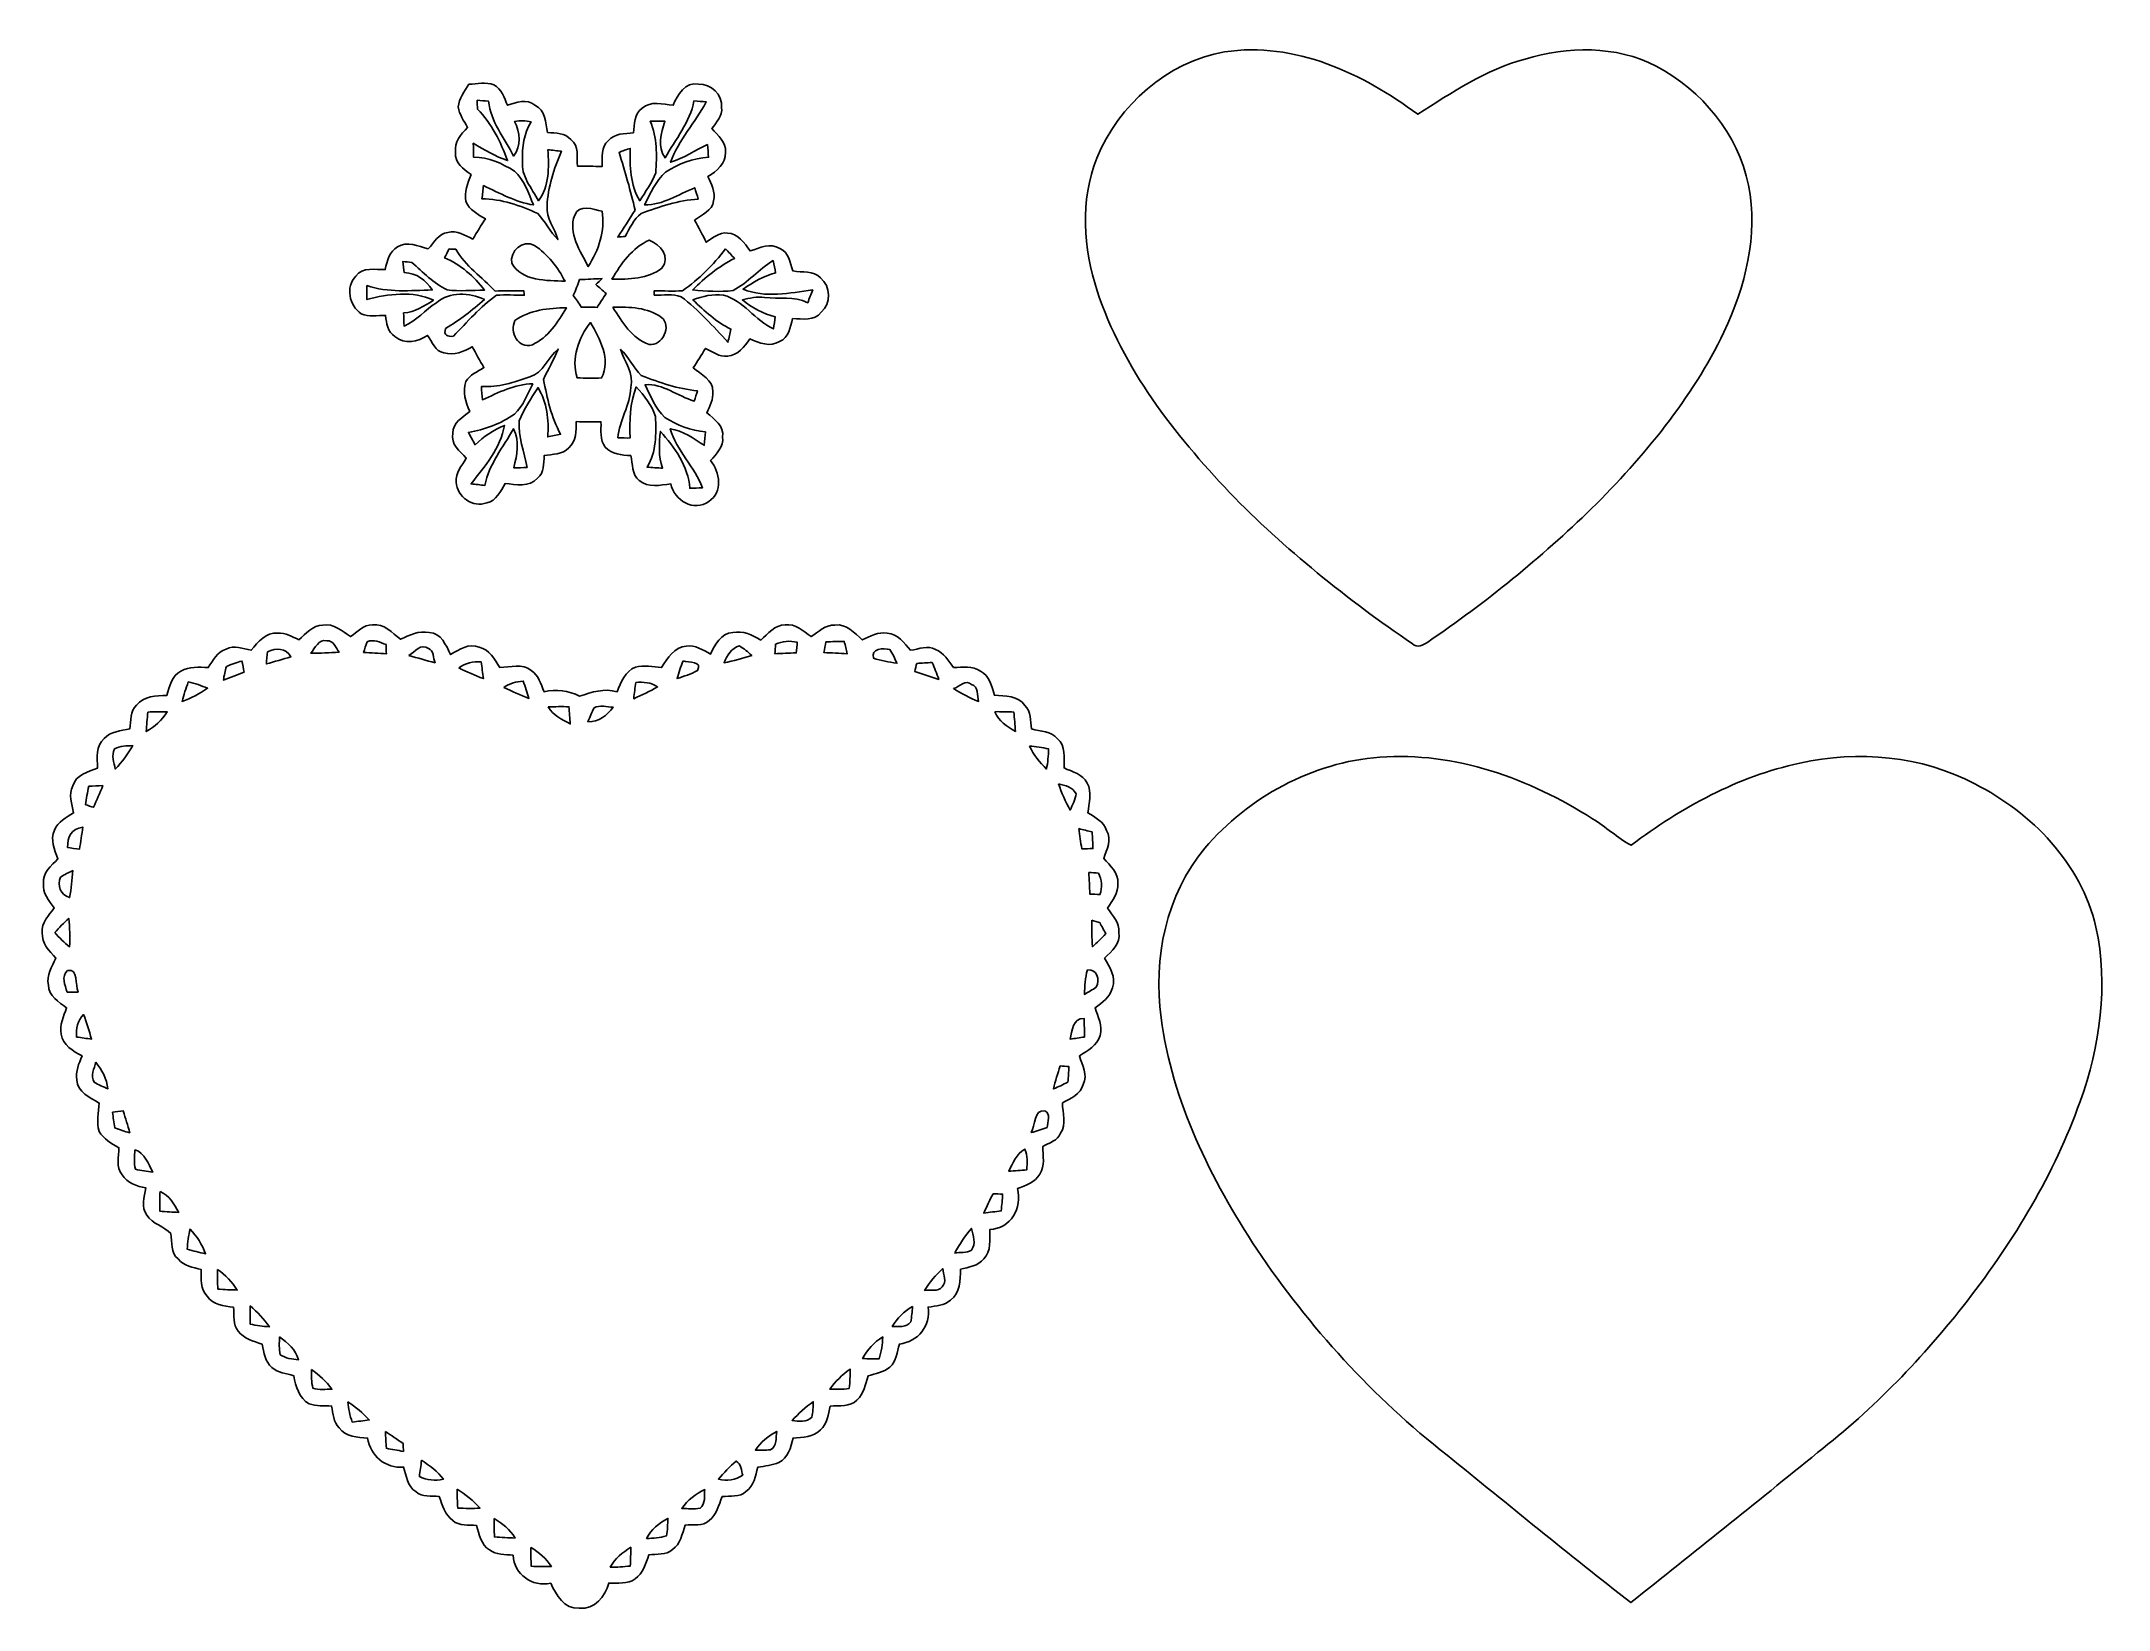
# Model space of a CAD drawing. Header units: centimetres. Extents: x -8.8 to 8.8, y -6.9 to 6.5.
import ezdxf

# ---------------------------------------------------------------- set-up
doc = ezdxf.new("R2010")
doc.units = ezdxf.units.CM
doc.header["$MEASUREMENT"] = 0
doc.layers.add('Camada 1', color=7, linetype='Continuous')

msp = doc.modelspace()

# ---------------------------------------------------------------- linework, layer by layer
at = {"layer": 'Camada 1'}
for points, knots in [([(1.28376, 6.43254), (1.88348, 6.52251), (2.4652, 6.2491), (2.93511, 5.8995), (2.93511, 5.8995), (3.22403, 6.08471), (3.51649, 6.27873), (3.85163, 6.37151), (3.85163, 6.37151), (4.21569, 6.48229), (4.62738, 6.48794), (4.97204, 6.31084), (4.97204, 6.31084), (5.36256, 6.10446), (5.67302, 5.72947), (5.76155, 5.29237), (5.76155, 5.29237), (5.84834, 4.8648), (5.73229, 4.42489), (5.5513, 4.03718), (5.5513, 4.03718), (5.27755, 3.46604), (4.86587, 2.97427), (4.421, 2.52871), (4.421, 2.52871), (3.98885, 2.10855), (3.51895, 1.72755), (3.02083, 1.38818), (3.02083, 1.38818), (2.98202, 1.36136), (2.92981, 1.33173), (2.8896, 1.37371), (2.8896, 1.37371), (2.32974, 1.75436), (1.79916, 2.18086), (1.32679, 2.66664), (1.32679, 2.66664), (0.85443, 3.16723), (0.41275, 3.72674), (0.19578, 4.38925), (0.19578, 4.38925), (0.07584, 4.75402), (0.04726, 5.16254), (0.19368, 5.52414), (0.19368, 5.52414), (0.37818, 5.97923), (0.79516, 6.34717), (1.28376, 6.43254)], [0, 0, 0, 0, 0.07692308, 0.07692308, 0.07692308, 0.07692308, 0.15384615, 0.15384615, 0.15384615, 0.15384615, 0.23076923, 0.23076923, 0.23076923, 0.23076923, 0.30769231, 0.30769231, 0.30769231, 0.30769231, 0.38461538, 0.38461538, 0.38461538, 0.38461538, 0.46153846, 0.46153846, 0.46153846, 0.46153846, 0.53846154, 0.53846154, 0.53846154, 0.53846154, 0.61538462, 0.61538462, 0.61538462, 0.61538462, 0.69230769, 0.69230769, 0.69230769, 0.69230769, 0.76923077, 0.76923077, 0.76923077, 0.76923077, 0.84615385, 0.84615385, 0.84615385, 0.84615385, 1, 1, 1, 1]), ([(-5.17277, 6.15597), (-5.10222, 6.1595), (-5.02884, 6.17573), (-4.9604, 6.15032), (-4.9604, 6.15032), (-4.89303, 6.11575), (-4.8715, 6.04026), (-4.84433, 5.9757), (-4.84433, 5.9757), (-4.76815, 5.99968), (-4.67959, 6.03673), (-4.60903, 5.97675), (-4.60903, 5.97675), (-4.51979, 5.93407), (-4.51731, 5.82753), (-4.50074, 5.74357), (-4.50074, 5.74357), (-4.43159, 5.73617), (-4.35044, 5.74321), (-4.30213, 5.68218), (-4.30213, 5.68218), (-4.22909, 5.62997), (-4.25167, 5.53261), (-4.24602, 5.4557), (-4.24602, 5.4557), (-4.17583, 5.4557), (-4.10527, 5.45465), (-4.03506, 5.45217), (-4.03506, 5.45217), (-4.02978, 5.52767), (-4.04988, 5.62081), (-3.98144, 5.67407), (-3.98144, 5.67407), (-3.92852, 5.73722), (-3.8414, 5.73263), (-3.76731, 5.74075), (-3.76731, 5.74075), (-3.75708, 5.81342), (-3.7592, 5.90196), (-3.69393, 5.95029), (-3.69393, 5.95029), (-3.62091, 6.01698), (-3.51508, 5.98523), (-3.42759, 5.9757), (-3.42759, 5.9757), (-3.39124, 6.06531), (-3.32458, 6.17784), (-3.21062, 6.15738), (-3.21062, 6.15738), (-3.10549, 6.16232), (-3.00389, 6.06531), (-3.01342, 5.95841), (-3.01342, 5.95841), (-3.00389, 5.88573), (-3.05681, 5.8314), (-3.09667, 5.77814), (-3.09667, 5.77814), (-3.04658, 5.71887), (-2.9718, 5.66103), (-2.98131, 5.57459), (-2.98131, 5.57459), (-2.97673, 5.47652), (-3.0554, 5.41338), (-3.1309, 5.36787), (-3.1309, 5.36787), (-3.10161, 5.30224), (-3.06422, 5.23346), (-3.08327, 5.15937), (-3.08327, 5.15937), (-3.08997, 5.07259), (-3.18557, 5.04119), (-3.2445, 4.99392), (-3.2445, 4.99392), (-3.21098, 4.93182), (-3.17712, 4.86938), (-3.14607, 4.80589), (-3.14607, 4.80589), (-3.08997, 4.84011), (-3.03494, 4.89267), (-2.96403, 4.88385), (-2.96403, 4.88385), (-2.87338, 4.87997), (-2.81763, 4.79918), (-2.77071, 4.7318), (-2.77071, 4.7318), (-2.68887, 4.75509), (-2.59644, 4.80518), (-2.51529, 4.75085), (-2.51529, 4.75085), (-2.43733, 4.72227), (-2.42887, 4.62808), (-2.40417, 4.55999), (-2.40417, 4.55999), (-2.32587, 4.54625), (-2.22849, 4.56388), (-2.16817, 4.50108), (-2.16817, 4.50108), (-2.08104, 4.43018), (-2.07644, 4.28166), (-2.16181, 4.20722), (-2.16181, 4.20722), (-2.22179, 4.13173), (-2.32304, 4.14937), (-2.407, 4.15325), (-2.407, 4.15325), (-2.42534, 4.08023), (-2.43981, 3.98992), (-2.51848, 3.95676), (-2.51848, 3.95676), (-2.59891, 3.90455), (-2.69275, 3.94723), (-2.77176, 3.97862), (-2.77176, 3.97862), (-2.82046, 3.91478), (-2.87479, 3.83821), (-2.96228, 3.83117), (-2.96228, 3.83117), (-3.03283, 3.82235), (-3.09174, 3.87032), (-3.15241, 3.89748), (-3.15241, 3.89748), (-3.18523, 3.8414), (-3.22014, 3.7867), (-3.25649, 3.73274), (-3.25649, 3.73274), (-3.19158, 3.67524), (-3.08539, 3.62902), (-3.08821, 3.52812), (-3.08821, 3.52812), (-3.08115, 3.46321), (-3.11855, 3.40535), (-3.13901, 3.3461), (-3.13901, 3.3461), (-3.07516, 3.29318), (-2.99049, 3.23603), (-3.00601, 3.14006), (-3.00601, 3.14006), (-2.99154, 3.05576), (-3.06034, 2.9979), (-3.10797, 2.93899), (-3.10797, 2.93899), (-3.02753, 2.84056), (-3.00143, 2.66876), (-3.12278, 2.59079), (-3.12278, 2.59079), (-3.24979, 2.49519), (-3.41841, 2.60032), (-3.44874, 2.74109), (-3.44874, 2.74109), (-3.53764, 2.72908), (-3.64313, 2.70403), (-3.71756, 2.77001), (-3.71756, 2.77001), (-3.78283, 2.81905), (-3.77189, 2.91112), (-3.78953, 2.98238), (-3.78953, 2.98238), (-3.86715, 2.98484), (-3.95216, 2.99332), (-4.00755, 3.05469), (-4.00755, 3.05469), (-4.05977, 3.11431), (-4.04035, 3.19863), (-4.04495, 3.2706), (-4.04495, 3.2706), (-4.11514, 3.26918), (-4.18535, 3.26989), (-4.25555, 3.27271), (-4.25555, 3.27271), (-4.25626, 3.19475), (-4.25343, 3.10409), (-4.31977, 3.04906), (-4.31977, 3.04906), (-4.37198, 2.98908), (-4.4591, 2.99578), (-4.53036, 2.98167), (-4.53036, 2.98167), (-4.5339, 2.91394), (-4.52931, 2.83739), (-4.58576, 2.78799), (-4.58576, 2.78799), (-4.65632, 2.70686), (-4.77131, 2.73649), (-4.86445, 2.74319), (-4.86445, 2.74319), (-4.9022, 2.67757), (-4.93818, 2.59503), (-5.02108, 2.57844), (-5.02108, 2.57844), (-5.13608, 2.53012), (-5.27897, 2.63207), (-5.28143, 2.75449), (-5.28143, 2.75449), (-5.28884, 2.83316), (-5.23416, 2.8963), (-5.1957, 2.95875), (-5.1957, 2.95875), (-5.2511, 3.01871), (-5.33152, 3.08044), (-5.30965, 3.17287), (-5.30965, 3.17287), (-5.31354, 3.26284), (-5.22393, 3.30799), (-5.16536, 3.3595), (-5.16536, 3.3595), (-5.20276, 3.43853), (-5.23027, 3.52777), (-5.19888, 3.61385), (-5.19888, 3.61385), (-5.16573, 3.67205), (-5.09869, 3.69817), (-5.04542, 3.7345), (-5.04542, 3.7345), (-5.07965, 3.79306), (-5.11245, 3.85234), (-5.14419, 3.9123), (-5.14419, 3.9123), (-5.21723, 3.87068), (-5.30083, 3.83222), (-5.38621, 3.86115), (-5.38621, 3.86115), (-5.46169, 3.87278), (-5.48852, 3.95393), (-5.52626, 4.00897), (-5.52626, 4.00897), (-5.60882, 3.95534), (-5.72416, 3.9257), (-5.80495, 3.99944), (-5.80495, 3.99944), (-5.86809, 4.0393), (-5.87798, 4.11268), (-5.88503, 4.18007), (-5.88503, 4.18007), (-5.95417, 4.18041), (-6.02862, 4.16382), (-6.09353, 4.19488), (-6.09353, 4.19488), (-6.19724, 4.26261), (-6.22969, 4.42348), (-6.13903, 4.51555), (-6.13903, 4.51555), (-6.08259, 4.59846), (-5.97217, 4.56881), (-5.88785, 4.572), (-5.88785, 4.572), (-5.8734, 4.64467), (-5.85257, 4.72475), (-5.78343, 4.76496), (-5.78343, 4.76496), (-5.70159, 4.81999), (-5.60563, 4.77061), (-5.52097, 4.75014), (-5.52097, 4.75014), (-5.46876, 4.79989), (-5.43348, 4.88314), (-5.35269, 4.88984), (-5.35269, 4.88984), (-5.27578, 4.90819), (-5.20664, 4.86375), (-5.13961, 4.83305), (-5.13961, 4.83305), (-5.1047, 4.89126), (-5.06942, 4.94911), (-5.03273, 5.00627), (-5.03273, 5.00627), (-5.09588, 5.04506), (-5.17065, 5.08), (-5.19923, 5.15372), (-5.19923, 5.15372), (-5.21687, 5.23416), (-5.1823, 5.31001), (-5.15479, 5.38339), (-5.15479, 5.38339), (-5.21828, 5.43031), (-5.29766, 5.48252), (-5.28708, 5.57354), (-5.28708, 5.57354), (-5.30119, 5.66137), (-5.24228, 5.72947), (-5.18478, 5.7866), (-5.18478, 5.7866), (-5.21616, 5.8427), (-5.25392, 5.89774), (-5.26591, 5.96194), (-5.26591, 5.96194), (-5.25568, 6.03496), (-5.21263, 6.09599), (-5.17277, 6.15597)], [0, 0, 0, 0, 0.01369863, 0.01369863, 0.01369863, 0.01369863, 0.02739726, 0.02739726, 0.02739726, 0.02739726, 0.04109589, 0.04109589, 0.04109589, 0.04109589, 0.05479452, 0.05479452, 0.05479452, 0.05479452, 0.06849315, 0.06849315, 0.06849315, 0.06849315, 0.08219178, 0.08219178, 0.08219178, 0.08219178, 0.09589041, 0.09589041, 0.09589041, 0.09589041, 0.10958904, 0.10958904, 0.10958904, 0.10958904, 0.12328767, 0.12328767, 0.12328767, 0.12328767, 0.1369863, 0.1369863, 0.1369863, 0.1369863, 0.15068493, 0.15068493, 0.15068493, 0.15068493, 0.16438356, 0.16438356, 0.16438356, 0.16438356, 0.17808219, 0.17808219, 0.17808219, 0.17808219, 0.19178082, 0.19178082, 0.19178082, 0.19178082, 0.20547945, 0.20547945, 0.20547945, 0.20547945, 0.21917808, 0.21917808, 0.21917808, 0.21917808, 0.23287671, 0.23287671, 0.23287671, 0.23287671, 0.24657534, 0.24657534, 0.24657534, 0.24657534, 0.26027397, 0.26027397, 0.26027397, 0.26027397, 0.2739726, 0.2739726, 0.2739726, 0.2739726, 0.28767123, 0.28767123, 0.28767123, 0.28767123, 0.30136986, 0.30136986, 0.30136986, 0.30136986, 0.31506849, 0.31506849, 0.31506849, 0.31506849, 0.32876712, 0.32876712, 0.32876712, 0.32876712, 0.34246575, 0.34246575, 0.34246575, 0.34246575, 0.35616438, 0.35616438, 0.35616438, 0.35616438, 0.36986301, 0.36986301, 0.36986301, 0.36986301, 0.38356164, 0.38356164, 0.38356164, 0.38356164, 0.39726027, 0.39726027, 0.39726027, 0.39726027, 0.4109589, 0.4109589, 0.4109589, 0.4109589, 0.42465753, 0.42465753, 0.42465753, 0.42465753, 0.43835616, 0.43835616, 0.43835616, 0.43835616, 0.45205479, 0.45205479, 0.45205479, 0.45205479, 0.46575342, 0.46575342, 0.46575342, 0.46575342, 0.47945205, 0.47945205, 0.47945205, 0.47945205, 0.49315068, 0.49315068, 0.49315068, 0.49315068, 0.50684932, 0.50684932, 0.50684932, 0.50684932, 0.52054795, 0.52054795, 0.52054795, 0.52054795, 0.53424658, 0.53424658, 0.53424658, 0.53424658, 0.54794521, 0.54794521, 0.54794521, 0.54794521, 0.56164384, 0.56164384, 0.56164384, 0.56164384, 0.57534247, 0.57534247, 0.57534247, 0.57534247, 0.5890411, 0.5890411, 0.5890411, 0.5890411, 0.60273973, 0.60273973, 0.60273973, 0.60273973, 0.61643836, 0.61643836, 0.61643836, 0.61643836, 0.63013699, 0.63013699, 0.63013699, 0.63013699, 0.64383562, 0.64383562, 0.64383562, 0.64383562, 0.65753425, 0.65753425, 0.65753425, 0.65753425, 0.67123288, 0.67123288, 0.67123288, 0.67123288, 0.68493151, 0.68493151, 0.68493151, 0.68493151, 0.69863014, 0.69863014, 0.69863014, 0.69863014, 0.71232877, 0.71232877, 0.71232877, 0.71232877, 0.7260274, 0.7260274, 0.7260274, 0.7260274, 0.73972603, 0.73972603, 0.73972603, 0.73972603, 0.75342466, 0.75342466, 0.75342466, 0.75342466, 0.76712329, 0.76712329, 0.76712329, 0.76712329, 0.78082192, 0.78082192, 0.78082192, 0.78082192, 0.79452055, 0.79452055, 0.79452055, 0.79452055, 0.80821918, 0.80821918, 0.80821918, 0.80821918, 0.82191781, 0.82191781, 0.82191781, 0.82191781, 0.83561644, 0.83561644, 0.83561644, 0.83561644, 0.84931507, 0.84931507, 0.84931507, 0.84931507, 0.8630137, 0.8630137, 0.8630137, 0.8630137, 0.87671233, 0.87671233, 0.87671233, 0.87671233, 0.89041096, 0.89041096, 0.89041096, 0.89041096, 0.90410959, 0.90410959, 0.90410959, 0.90410959, 0.91780822, 0.91780822, 0.91780822, 0.91780822, 0.93150685, 0.93150685, 0.93150685, 0.93150685, 0.94520548, 0.94520548, 0.94520548, 0.94520548, 0.95890411, 0.95890411, 0.95890411, 0.95890411, 0.97260274, 0.97260274, 0.97260274, 0.97260274, 1, 1, 1, 1]), ([(-5.10399, 6.01873), (-5.10399, 6.01873), (-5.10399, 6.01873), (-5.10399, 6.01873), (-5.10399, 6.01873), (-5.10292, 6.00004), (-5.1001, 5.96265), (-5.09905, 5.94395), (-5.09905, 5.94395), (-4.98086, 5.81978), (-4.90078, 5.66313), (-4.84258, 5.50333), (-4.84258, 5.50333), (-4.947, 5.53895), (-5.04119, 5.59647), (-5.13608, 5.6508), (-5.13608, 5.6508), (-5.13503, 5.61128), (-5.13396, 5.57142), (-5.13257, 5.53154), (-5.13257, 5.53154), (-5.00627, 5.53402), (-4.8895, 5.47792), (-4.78437, 5.41372), (-4.78437, 5.41372), (-4.70393, 5.33541), (-4.66019, 5.22781), (-4.62244, 5.12409), (-4.62244, 5.12409), (-4.77485, 5.14914), (-4.91031, 5.22427), (-5.04825, 5.2892), (-5.04825, 5.2892), (-5.05283, 5.25144), (-5.05741, 5.2137), (-5.06165, 5.17596), (-5.06165, 5.17596), (-4.89444, 5.17701), (-4.73463, 5.11774), (-4.58364, 5.05107), (-4.58364, 5.05107), (-4.52154, 4.98052), (-4.47922, 4.89444), (-4.41184, 4.82847), (-4.41184, 4.82847), (-4.44076, 4.92441), (-4.51626, 5.00944), (-4.50497, 5.11457), (-4.50497, 5.11457), (-4.49862, 5.27755), (-4.44605, 5.43453), (-4.38221, 5.58305), (-4.38221, 5.58305), (-4.42066, 5.58729), (-4.45947, 5.59152), (-4.49826, 5.59576), (-4.49826, 5.59576), (-4.48839, 5.44583), (-4.48486, 5.28672), (-4.5787, 5.15972), (-4.5787, 5.15972), (-4.63479, 5.26803), (-4.73145, 5.37069), (-4.71452, 5.50157), (-4.71452, 5.50157), (-4.72015, 5.61764), (-4.70322, 5.73369), (-4.64185, 5.83423), (-4.64185, 5.83423), (-4.68806, 5.84517), (-4.73533, 5.84482), (-4.78225, 5.83776), (-4.78225, 5.83776), (-4.73569, 5.74462), (-4.72263, 5.62926), (-4.79142, 5.54177), (-4.79142, 5.54177), (-4.86833, 5.69489), (-4.98792, 5.83564), (-5.00591, 6.01132), (-5.00591, 6.01132), (-5.03872, 6.0138), (-5.07152, 6.01627), (-5.10399, 6.01873)], [0, 0, 0, 0, 0.04545455, 0.04545455, 0.04545455, 0.04545455, 0.09090909, 0.09090909, 0.09090909, 0.09090909, 0.13636364, 0.13636364, 0.13636364, 0.13636364, 0.18181818, 0.18181818, 0.18181818, 0.18181818, 0.22727273, 0.22727273, 0.22727273, 0.22727273, 0.27272727, 0.27272727, 0.27272727, 0.27272727, 0.31818182, 0.31818182, 0.31818182, 0.31818182, 0.36363636, 0.36363636, 0.36363636, 0.36363636, 0.40909091, 0.40909091, 0.40909091, 0.40909091, 0.45454545, 0.45454545, 0.45454545, 0.45454545, 0.5, 0.5, 0.5, 0.5, 0.54545455, 0.54545455, 0.54545455, 0.54545455, 0.59090909, 0.59090909, 0.59090909, 0.59090909, 0.63636364, 0.63636364, 0.63636364, 0.63636364, 0.68181818, 0.68181818, 0.68181818, 0.68181818, 0.72727273, 0.72727273, 0.72727273, 0.72727273, 0.77272727, 0.77272727, 0.77272727, 0.77272727, 0.81818182, 0.81818182, 0.81818182, 0.81818182, 0.86363636, 0.86363636, 0.86363636, 0.86363636, 0.90909091, 0.90909091, 0.90909091, 0.90909091, 1, 1, 1, 1]), ([(-3.25013, 6.0138), (-3.25013, 6.0138), (-3.25013, 6.0138), (-3.25013, 6.0138), (-3.25013, 6.0138), (-3.28365, 5.8307), (-3.40713, 5.6843), (-3.49637, 5.52662), (-3.49637, 5.52662), (-3.56658, 5.62539), (-3.53165, 5.7358), (-3.49885, 5.83988), (-3.49885, 5.83988), (-3.54083, 5.84022), (-3.58245, 5.83988), (-3.62408, 5.83952), (-3.62408, 5.83952), (-3.56059, 5.70194), (-3.56834, 5.54567), (-3.57611, 5.39784), (-3.57611, 5.39784), (-3.60749, 5.31106), (-3.66572, 5.23733), (-3.71369, 5.15937), (-3.71369, 5.15937), (-3.79377, 5.2966), (-3.79835, 5.45394), (-3.79482, 5.60775), (-3.79482, 5.60775), (-3.82693, 5.59717), (-3.85867, 5.58553), (-3.89008, 5.57354), (-3.89008, 5.57354), (-3.83892, 5.41019), (-3.79095, 5.24544), (-3.7525, 5.07824), (-3.7525, 5.07824), (-3.80259, 5.00238), (-3.85127, 4.92548), (-3.90136, 4.84964), (-3.90136, 4.84964), (-3.88549, 4.85104), (-3.85304, 4.85352), (-3.8368, 4.85457), (-3.8368, 4.85457), (-3.7973, 4.92337), (-3.76695, 5.00238), (-3.7017, 5.05178), (-3.7017, 5.05178), (-3.544, 5.1075), (-3.38278, 5.16573), (-3.21415, 5.17384), (-3.21415, 5.17384), (-3.22333, 5.20629), (-3.23285, 5.2384), (-3.24309, 5.27049), (-3.24309, 5.27049), (-3.38384, 5.21511), (-3.51437, 5.12268), (-3.67205, 5.12409), (-3.67205, 5.12409), (-3.62303, 5.22286), (-3.57716, 5.32906), (-3.4932, 5.40419), (-3.4932, 5.40419), (-3.3842, 5.47722), (-3.25613, 5.52309), (-3.1249, 5.53191), (-3.1249, 5.53191), (-3.12807, 5.56789), (-3.1316, 5.60387), (-3.13477, 5.63986), (-3.13477, 5.63986), (-3.24061, 5.59118), (-3.33798, 5.52484), (-3.44945, 5.48852), (-3.44945, 5.48852), (-3.38101, 5.68006), (-3.2399, 5.82965), (-3.1443, 6.00533), (-3.1443, 6.00533), (-3.17994, 6.00816), (-3.21486, 6.01098), (-3.25013, 6.0138)], [0, 0, 0, 0, 0.04545455, 0.04545455, 0.04545455, 0.04545455, 0.09090909, 0.09090909, 0.09090909, 0.09090909, 0.13636364, 0.13636364, 0.13636364, 0.13636364, 0.18181818, 0.18181818, 0.18181818, 0.18181818, 0.22727273, 0.22727273, 0.22727273, 0.22727273, 0.27272727, 0.27272727, 0.27272727, 0.27272727, 0.31818182, 0.31818182, 0.31818182, 0.31818182, 0.36363636, 0.36363636, 0.36363636, 0.36363636, 0.40909091, 0.40909091, 0.40909091, 0.40909091, 0.45454545, 0.45454545, 0.45454545, 0.45454545, 0.5, 0.5, 0.5, 0.5, 0.54545455, 0.54545455, 0.54545455, 0.54545455, 0.59090909, 0.59090909, 0.59090909, 0.59090909, 0.63636364, 0.63636364, 0.63636364, 0.63636364, 0.68181818, 0.68181818, 0.68181818, 0.68181818, 0.72727273, 0.72727273, 0.72727273, 0.72727273, 0.77272727, 0.77272727, 0.77272727, 0.77272727, 0.81818182, 0.81818182, 0.81818182, 0.81818182, 0.86363636, 0.86363636, 0.86363636, 0.86363636, 0.90909091, 0.90909091, 0.90909091, 0.90909091, 1, 1, 1, 1]), ([(-4.26861, 5.0366), (-4.26861, 5.0366), (-4.26861, 5.0366), (-4.26861, 5.0366), (-4.26861, 5.0366), (-4.32859, 4.88492), (-4.22063, 4.72968), (-4.15395, 4.59739), (-4.15395, 4.59739), (-4.06471, 4.73779), (-4.00614, 4.9022), (-4.03472, 5.07012), (-4.03472, 5.07012), (-4.11091, 5.08565), (-4.23121, 5.13574), (-4.26861, 5.0366)], [0, 0, 0, 0, 0.2, 0.2, 0.2, 0.2, 0.4, 0.4, 0.4, 0.4, 0.6, 0.6, 0.6, 0.6, 1, 1, 1, 1]), ([(-4.80659, 4.62597), (-4.80659, 4.62597), (-4.80659, 4.62597), (-4.80659, 4.62597), (-4.80659, 4.62597), (-4.71981, 4.46933), (-4.50673, 4.48062), (-4.35186, 4.47145), (-4.35186, 4.47145), (-4.41289, 4.5921), (-4.50003, 4.70146), (-4.61222, 4.77801), (-4.61222, 4.77801), (-4.71452, 4.83129), (-4.82528, 4.73109), (-4.80659, 4.62597)], [0, 0, 0, 0, 0.2, 0.2, 0.2, 0.2, 0.4, 0.4, 0.4, 0.4, 0.6, 0.6, 0.6, 0.6, 1, 1, 1, 1]), ([(-3.9504, 4.48944), (-3.9504, 4.48944), (-3.9504, 4.48944), (-3.9504, 4.48944), (-3.9504, 4.48944), (-3.80505, 4.48875), (-3.64418, 4.49192), (-3.52319, 4.58328), (-3.52319, 4.58328), (-3.44699, 4.67995), (-3.53942, 4.78649), (-3.63185, 4.82389), (-3.63185, 4.82389), (-3.77718, 4.7558), (-3.87314, 4.62492), (-3.9504, 4.48944)], [0, 0, 0, 0, 0.2, 0.2, 0.2, 0.2, 0.4, 0.4, 0.4, 0.4, 0.6, 0.6, 0.6, 0.6, 1, 1, 1, 1]), ([(-5.34282, 4.74802), (-5.34282, 4.74802), (-5.34282, 4.74802), (-5.34282, 4.74802), (-5.34282, 4.74802), (-5.35552, 4.72263), (-5.36821, 4.69759), (-5.38091, 4.67218), (-5.38091, 4.67218), (-5.24262, 4.61573), (-5.13221, 4.51202), (-5.03943, 4.39702), (-5.03943, 4.39702), (-5.14597, 4.39349), (-5.25285, 4.38572), (-5.35905, 4.39737), (-5.35905, 4.39737), (-5.47441, 4.45557), (-5.56577, 4.54766), (-5.66067, 4.63303), (-5.66067, 4.63303), (-5.68642, 4.63656), (-5.71253, 4.63868), (-5.73863, 4.63937), (-5.73863, 4.63937), (-5.73546, 4.6161), (-5.7284, 4.56917), (-5.72523, 4.54554), (-5.72523, 4.54554), (-5.62256, 4.54342), (-5.54036, 4.48203), (-5.48604, 4.39773), (-5.48604, 4.39773), (-5.67265, 4.39313), (-5.86458, 4.37268), (-6.04485, 4.43442), (-6.04485, 4.43442), (-6.04519, 4.3949), (-6.04519, 4.35504), (-6.04519, 4.31517), (-6.04519, 4.31517), (-5.86281, 4.36562), (-5.65114, 4.39067), (-5.47616, 4.31095), (-5.47616, 4.31095), (-5.55412, 4.25944), (-5.63562, 4.20899), (-5.73122, 4.20158), (-5.73122, 4.20158), (-5.73017, 4.16418), (-5.72876, 4.12679), (-5.72735, 4.08905), (-5.72735, 4.08905), (-5.62115, 4.13456), (-5.54672, 4.22733), (-5.45076, 4.28871), (-5.45076, 4.28871), (-5.33822, 4.38467), (-5.16784, 4.37479), (-5.04048, 4.31729), (-5.04048, 4.31729), (-5.14314, 4.2238), (-5.25322, 4.13914), (-5.37245, 4.06788), (-5.37245, 4.06788), (-5.39221, 4.01284), (-5.35657, 3.9945), (-5.30542, 4.00261), (-5.30542, 4.00261), (-5.18795, 4.12396), (-5.07646, 4.2545), (-4.93747, 4.35222), (-4.93747, 4.35222), (-4.8588, 4.35785), (-4.77979, 4.35363), (-4.70076, 4.35222), (-4.70076, 4.35222), (-4.70146, 4.36174), (-4.70322, 4.38114), (-4.70393, 4.39103), (-4.70393, 4.39103), (-4.78613, 4.39103), (-4.86798, 4.39103), (-4.94946, 4.38855), (-4.94946, 4.38855), (-5.06341, 4.50532), (-5.20206, 4.60162), (-5.2853, 4.74486), (-5.2853, 4.74486), (-5.29978, 4.74556), (-5.3287, 4.74732), (-5.34282, 4.74802)], [0, 0, 0, 0, 0.04166667, 0.04166667, 0.04166667, 0.04166667, 0.08333333, 0.08333333, 0.08333333, 0.08333333, 0.125, 0.125, 0.125, 0.125, 0.16666667, 0.16666667, 0.16666667, 0.16666667, 0.20833333, 0.20833333, 0.20833333, 0.20833333, 0.25, 0.25, 0.25, 0.25, 0.29166667, 0.29166667, 0.29166667, 0.29166667, 0.33333333, 0.33333333, 0.33333333, 0.33333333, 0.375, 0.375, 0.375, 0.375, 0.41666667, 0.41666667, 0.41666667, 0.41666667, 0.45833333, 0.45833333, 0.45833333, 0.45833333, 0.5, 0.5, 0.5, 0.5, 0.54166667, 0.54166667, 0.54166667, 0.54166667, 0.58333333, 0.58333333, 0.58333333, 0.58333333, 0.625, 0.625, 0.625, 0.625, 0.66666667, 0.66666667, 0.66666667, 0.66666667, 0.70833333, 0.70833333, 0.70833333, 0.70833333, 0.75, 0.75, 0.75, 0.75, 0.79166667, 0.79166667, 0.79166667, 0.79166667, 0.83333333, 0.83333333, 0.83333333, 0.83333333, 0.875, 0.875, 0.875, 0.875, 0.91666667, 0.91666667, 0.91666667, 0.91666667, 1, 1, 1, 1]), ([(-2.98131, 4.74944), (-2.98131, 4.74944), (-2.98131, 4.74944), (-2.98131, 4.74944), (-2.98131, 4.74944), (-3.08256, 4.61081), (-3.20886, 4.48909), (-3.34856, 4.39032), (-3.34856, 4.39032), (-3.42864, 4.38538), (-3.50872, 4.38925), (-3.5888, 4.39103), (-3.5888, 4.39103), (-3.5888, 4.38185), (-3.5888, 4.36316), (-3.5888, 4.35397), (-3.5888, 4.35397), (-3.51296, 4.34833), (-3.43076, 4.36915), (-3.35915, 4.33951), (-3.35915, 4.33951), (-3.21062, 4.22663), (-3.08609, 4.08657), (-2.95945, 3.9504), (-2.95945, 3.9504), (-2.95098, 3.98814), (-2.94252, 4.0259), (-2.93441, 4.0633), (-2.93441, 4.0633), (-3.05964, 4.12184), (-3.15911, 4.21957), (-3.25895, 4.31236), (-3.25895, 4.31236), (-3.1757, 4.3434), (-3.08785, 4.36562), (-2.99861, 4.35292), (-2.99861, 4.35292), (-2.82434, 4.31058), (-2.72908, 4.13526), (-2.57033, 4.06505), (-2.57033, 4.06505), (-2.56504, 4.09928), (-2.5601, 4.13349), (-2.55481, 4.16772), (-2.55481, 4.16772), (-2.65888, 4.19311), (-2.75237, 4.24709), (-2.83562, 4.31305), (-2.83562, 4.31305), (-2.77388, 4.32893), (-2.71073, 4.34199), (-2.64653, 4.3328), (-2.64653, 4.3328), (-2.52377, 4.31765), (-2.39289, 4.34586), (-2.27787, 4.28871), (-2.27787, 4.28871), (-2.26377, 4.32505), (-2.2493, 4.36138), (-2.23555, 4.39773), (-2.23555, 4.39773), (-2.43311, 4.37232), (-2.63735, 4.32505), (-2.83069, 4.40443), (-2.83069, 4.40443), (-2.7453, 4.46405), (-2.65324, 4.5152), (-2.55198, 4.54306), (-2.55198, 4.54306), (-2.55905, 4.57799), (-2.56611, 4.61327), (-2.57315, 4.64819), (-2.57315, 4.64819), (-2.69521, 4.57446), (-2.78835, 4.46051), (-2.91429, 4.39278), (-2.91429, 4.39278), (-3.0293, 4.37902), (-3.14537, 4.38784), (-3.26002, 4.39807), (-3.26002, 4.39807), (-3.15524, 4.50497), (-3.03776, 4.60058), (-2.90264, 4.66653), (-2.90264, 4.66653), (-2.92876, 4.6944), (-2.95485, 4.72193), (-2.98131, 4.74944)], [0, 0, 0, 0, 0.04347826, 0.04347826, 0.04347826, 0.04347826, 0.08695652, 0.08695652, 0.08695652, 0.08695652, 0.13043478, 0.13043478, 0.13043478, 0.13043478, 0.17391304, 0.17391304, 0.17391304, 0.17391304, 0.2173913, 0.2173913, 0.2173913, 0.2173913, 0.26086957, 0.26086957, 0.26086957, 0.26086957, 0.30434783, 0.30434783, 0.30434783, 0.30434783, 0.34782609, 0.34782609, 0.34782609, 0.34782609, 0.39130435, 0.39130435, 0.39130435, 0.39130435, 0.43478261, 0.43478261, 0.43478261, 0.43478261, 0.47826087, 0.47826087, 0.47826087, 0.47826087, 0.52173913, 0.52173913, 0.52173913, 0.52173913, 0.56521739, 0.56521739, 0.56521739, 0.56521739, 0.60869565, 0.60869565, 0.60869565, 0.60869565, 0.65217391, 0.65217391, 0.65217391, 0.65217391, 0.69565217, 0.69565217, 0.69565217, 0.69565217, 0.73913043, 0.73913043, 0.73913043, 0.73913043, 0.7826087, 0.7826087, 0.7826087, 0.7826087, 0.82608696, 0.82608696, 0.82608696, 0.82608696, 0.86956522, 0.86956522, 0.86956522, 0.86956522, 0.91304348, 0.91304348, 0.91304348, 0.91304348, 1, 1, 1, 1]), ([(-4.22768, 4.48663), (-4.22768, 4.48663), (-4.22768, 4.48663), (-4.22768, 4.48663), (-4.22768, 4.48663), (-4.24356, 4.44041), (-4.2612, 4.3949), (-4.28096, 4.35044), (-4.28096, 4.35044), (-4.25767, 4.31729), (-4.23474, 4.28378), (-4.21252, 4.24956), (-4.21252, 4.24956), (-4.16701, 4.24992), (-4.12184, 4.24992), (-4.07634, 4.24885), (-4.07634, 4.24885), (-4.052, 4.28907), (-4.0266, 4.32822), (-4.00015, 4.36667), (-4.00015, 4.36667), (-4.02943, 4.39242), (-4.0587, 4.41783), (-4.08798, 4.44358), (-4.08798, 4.44358), (-4.07458, 4.45664), (-4.04812, 4.48274), (-4.03472, 4.49545), (-4.03472, 4.49545), (-4.09892, 4.49121), (-4.16348, 4.48875), (-4.22768, 4.48663)], [0, 0, 0, 0, 0.11111111, 0.11111111, 0.11111111, 0.11111111, 0.22222222, 0.22222222, 0.22222222, 0.22222222, 0.33333333, 0.33333333, 0.33333333, 0.33333333, 0.44444444, 0.44444444, 0.44444444, 0.44444444, 0.55555556, 0.55555556, 0.55555556, 0.55555556, 0.66666667, 0.66666667, 0.66666667, 0.66666667, 0.77777778, 0.77777778, 0.77777778, 0.77777778, 1, 1, 1, 1]), ([(-4.77979, 4.13631), (-4.77979, 4.13631), (-4.77979, 4.13631), (-4.77979, 4.13631), (-4.77979, 4.13631), (-4.82776, 4.03684), (-4.75333, 3.88902), (-4.63091, 3.92923), (-4.63091, 3.92923), (-4.49757, 3.98955), (-4.41147, 4.12291), (-4.33987, 4.24602), (-4.33987, 4.24602), (-4.49085, 4.24285), (-4.65349, 4.22663), (-4.77979, 4.13631)], [0, 0, 0, 0, 0.2, 0.2, 0.2, 0.2, 0.4, 0.4, 0.4, 0.4, 0.6, 0.6, 0.6, 0.6, 1, 1, 1, 1]), ([(-3.94229, 4.24956), (-3.94229, 4.24956), (-3.94229, 4.24956), (-3.94229, 4.24956), (-3.94229, 4.24956), (-3.86432, 4.12503), (-3.78071, 3.98215), (-3.6329, 3.93242), (-3.6329, 3.93242), (-3.52, 3.91583), (-3.43746, 4.08834), (-3.52602, 4.16277), (-3.52602, 4.16277), (-3.64559, 4.24885), (-3.80083, 4.25309), (-3.94229, 4.24956)], [0, 0, 0, 0, 0.2, 0.2, 0.2, 0.2, 0.4, 0.4, 0.4, 0.4, 0.6, 0.6, 0.6, 0.6, 1, 1, 1, 1]), ([(-4.24921, 3.64737), (-4.24921, 3.64737), (-4.24921, 3.64737), (-4.24921, 3.64737), (-4.24921, 3.64737), (-4.17971, 3.64243), (-4.10986, 3.64137), (-4.04001, 3.64559), (-4.04001, 3.64559), (-3.95887, 3.80858), (-4.05236, 3.97898), (-4.13526, 4.11938), (-4.13526, 4.11938), (-4.23721, 3.9885), (-4.2986, 3.81141), (-4.24921, 3.64737)], [0, 0, 0, 0, 0.2, 0.2, 0.2, 0.2, 0.4, 0.4, 0.4, 0.4, 0.6, 0.6, 0.6, 0.6, 1, 1, 1, 1]), ([(-4.65349, 3.65548), (-4.65349, 3.65548), (-4.65349, 3.65548), (-4.65349, 3.65548), (-4.65349, 3.65548), (-4.78649, 3.60715), (-4.92337, 3.5627), (-5.06694, 3.57222), (-5.06694, 3.57222), (-5.06411, 3.53447), (-5.06095, 3.49673), (-5.05777, 3.45863), (-5.05777, 3.45863), (-4.91983, 3.52), (-4.7826, 3.59445), (-4.62738, 3.59516), (-4.62738, 3.59516), (-4.67184, 3.50519), (-4.70958, 3.40676), (-4.7833, 3.33621), (-4.7833, 3.33621), (-4.90078, 3.25542), (-5.03695, 3.20392), (-5.17701, 3.17958), (-5.17701, 3.17958), (-5.15832, 3.14501), (-5.13927, 3.11009), (-5.12092, 3.07516), (-5.12092, 3.07516), (-5.04647, 3.14325), (-4.96252, 3.20075), (-4.86938, 3.24026), (-4.86938, 3.24026), (-4.90007, 3.04623), (-5.03836, 2.89207), (-5.15443, 2.74002), (-5.15443, 2.74002), (-5.11493, 2.73578), (-5.07576, 2.73156), (-5.03624, 2.72696), (-5.03624, 2.72696), (-5.00133, 2.90829), (-4.88032, 3.05399), (-4.79212, 3.21098), (-4.79212, 3.21098), (-4.73709, 3.10232), (-4.76074, 2.98944), (-4.79, 2.8776), (-4.79, 2.8776), (-4.75192, 2.87796), (-4.71382, 2.87796), (-4.67571, 2.88042), (-4.67571, 2.88042), (-4.69864, 3.01342), (-4.75614, 3.14218), (-4.7431, 3.27978), (-4.7431, 3.27978), (-4.70288, 3.38101), (-4.64043, 3.47169), (-4.58187, 3.5627), (-4.58187, 3.5627), (-4.50778, 3.43393), (-4.48627, 3.28789), (-4.50003, 3.14184), (-4.50003, 3.14184), (-4.46334, 3.14924), (-4.4263, 3.15665), (-4.38925, 3.16371), (-4.38925, 3.16371), (-4.47004, 3.30763), (-4.50497, 3.47169), (-4.5346, 3.6322), (-4.5346, 3.6322), (-4.49967, 3.72215), (-4.44287, 3.80152), (-4.41042, 3.89254), (-4.41042, 3.89254), (-4.49967, 3.82093), (-4.53531, 3.68757), (-4.65349, 3.65548)], [0, 0, 0, 0, 0.04761905, 0.04761905, 0.04761905, 0.04761905, 0.0952381, 0.0952381, 0.0952381, 0.0952381, 0.14285714, 0.14285714, 0.14285714, 0.14285714, 0.19047619, 0.19047619, 0.19047619, 0.19047619, 0.23809524, 0.23809524, 0.23809524, 0.23809524, 0.28571429, 0.28571429, 0.28571429, 0.28571429, 0.33333333, 0.33333333, 0.33333333, 0.33333333, 0.38095238, 0.38095238, 0.38095238, 0.38095238, 0.42857143, 0.42857143, 0.42857143, 0.42857143, 0.47619048, 0.47619048, 0.47619048, 0.47619048, 0.52380952, 0.52380952, 0.52380952, 0.52380952, 0.57142857, 0.57142857, 0.57142857, 0.57142857, 0.61904762, 0.61904762, 0.61904762, 0.61904762, 0.66666667, 0.66666667, 0.66666667, 0.66666667, 0.71428571, 0.71428571, 0.71428571, 0.71428571, 0.76190476, 0.76190476, 0.76190476, 0.76190476, 0.80952381, 0.80952381, 0.80952381, 0.80952381, 0.85714286, 0.85714286, 0.85714286, 0.85714286, 0.9047619, 0.9047619, 0.9047619, 0.9047619, 1, 1, 1, 1]), ([(-3.87809, 3.89078), (-3.87809, 3.89078), (-3.87809, 3.89078), (-3.87809, 3.89078), (-3.87809, 3.89078), (-3.84493, 3.78283), (-3.75954, 3.68406), (-3.78989, 3.5641), (-3.78989, 3.5641), (-3.79448, 3.41312), (-3.88902, 3.28224), (-3.8996, 3.13407), (-3.8996, 3.13407), (-3.86503, 3.13195), (-3.83046, 3.13195), (-3.79589, 3.13231), (-3.79589, 3.13231), (-3.80259, 3.27978), (-3.7973, 3.42935), (-3.74261, 3.5687), (-3.74261, 3.5687), (-3.67558, 3.49425), (-3.60961, 3.41312), (-3.57928, 3.31645), (-3.57928, 3.31645), (-3.57222, 3.16864), (-3.57046, 3.01378), (-3.65019, 2.8829), (-3.65019, 2.8829), (-3.6061, 2.87972), (-3.562, 2.87725), (-3.5179, 2.87479), (-3.5179, 2.87479), (-3.55494, 2.97568), (-3.54787, 3.08397), (-3.5373, 3.1891), (-3.5373, 3.1891), (-3.41488, 3.05469), (-3.29847, 2.88924), (-3.28577, 2.70262), (-3.28577, 2.70262), (-3.24979, 2.70369), (-3.2138, 2.70474), (-3.17782, 2.70615), (-3.17782, 2.70615), (-3.24202, 2.88678), (-3.39865, 3.02224), (-3.45227, 3.21132), (-3.45227, 3.21132), (-3.34256, 3.19475), (-3.25332, 3.12737), (-3.1623, 3.06987), (-3.1623, 3.06987), (-3.15877, 3.10797), (-3.15524, 3.14607), (-3.1517, 3.18416), (-3.1517, 3.18416), (-3.27518, 3.19475), (-3.39478, 3.23956), (-3.49778, 3.30834), (-3.49778, 3.30834), (-3.57893, 3.38349), (-3.61914, 3.49074), (-3.66818, 3.58739), (-3.66818, 3.58739), (-3.51155, 3.60009), (-3.38912, 3.48755), (-3.24696, 3.4484), (-3.24696, 3.4484), (-3.23744, 3.47732), (-3.22862, 3.50697), (-3.22014, 3.53625), (-3.22014, 3.53625), (-3.38666, 3.54965), (-3.54471, 3.60785), (-3.69992, 3.66606), (-3.69992, 3.66606), (-3.77013, 3.73167), (-3.80541, 3.82693), (-3.87809, 3.89078)], [0, 0, 0, 0, 0.04761905, 0.04761905, 0.04761905, 0.04761905, 0.0952381, 0.0952381, 0.0952381, 0.0952381, 0.14285714, 0.14285714, 0.14285714, 0.14285714, 0.19047619, 0.19047619, 0.19047619, 0.19047619, 0.23809524, 0.23809524, 0.23809524, 0.23809524, 0.28571429, 0.28571429, 0.28571429, 0.28571429, 0.33333333, 0.33333333, 0.33333333, 0.33333333, 0.38095238, 0.38095238, 0.38095238, 0.38095238, 0.42857143, 0.42857143, 0.42857143, 0.42857143, 0.47619048, 0.47619048, 0.47619048, 0.47619048, 0.52380952, 0.52380952, 0.52380952, 0.52380952, 0.57142857, 0.57142857, 0.57142857, 0.57142857, 0.61904762, 0.61904762, 0.61904762, 0.61904762, 0.66666667, 0.66666667, 0.66666667, 0.66666667, 0.71428571, 0.71428571, 0.71428571, 0.71428571, 0.76190476, 0.76190476, 0.76190476, 0.76190476, 0.80952381, 0.80952381, 0.80952381, 0.80952381, 0.85714286, 0.85714286, 0.85714286, 0.85714286, 0.9047619, 0.9047619, 0.9047619, 0.9047619, 1, 1, 1, 1]), ([(-6.62586, 1.40828), (-6.56449, 1.45803), (-6.50804, 1.53353), (-6.4216, 1.53246), (-6.4216, 1.53246), (-6.32882, 1.5501), (-6.25544, 1.48132), (-6.18384, 1.43474), (-6.18384, 1.43474), (-6.12705, 1.47601), (-6.07342, 1.53634), (-5.99687, 1.53458), (-5.99687, 1.53458), (-5.89845, 1.55081), (-5.8293, 1.46507), (-5.75768, 1.41216), (-5.75768, 1.41216), (-5.68113, 1.4478), (-5.6, 1.48836), (-5.51249, 1.46967), (-5.51249, 1.46967), (-5.40948, 1.46614), (-5.36928, 1.35924), (-5.3294, 1.28128), (-5.3294, 1.28128), (-5.25604, 1.32326), (-5.17313, 1.38112), (-5.08528, 1.34513), (-5.08528, 1.34513), (-4.99779, 1.32291), (-4.95229, 1.24037), (-4.90784, 1.16981), (-4.90784, 1.16981), (-4.81965, 1.17439), (-4.71628, 1.20826), (-4.64114, 1.14477), (-4.64114, 1.14477), (-4.57624, 1.10559), (-4.55824, 1.02799), (-4.53073, 0.96273), (-4.53073, 0.96273), (-4.4263, 0.9906), (-4.32328, 0.97119), (-4.22697, 0.92569), (-4.22697, 0.92569), (-4.12326, 0.9599), (-4.01742, 0.99625), (-3.90666, 0.96307), (-3.90666, 0.96307), (-3.87419, 1.04457), (-3.83821, 1.13875), (-3.75002, 1.17403), (-3.75002, 1.17403), (-3.677, 1.19238), (-3.60115, 1.17651), (-3.52707, 1.17016), (-3.52707, 1.17016), (-3.47873, 1.25024), (-3.4177, 1.34479), (-3.3154, 1.35431), (-3.3154, 1.35431), (-3.23814, 1.36842), (-3.17358, 1.31762), (-3.10797, 1.28588), (-3.10797, 1.28588), (-3.06987, 1.3663), (-3.01871, 1.46261), (-2.91818, 1.46931), (-2.91818, 1.46931), (-2.83138, 1.48907), (-2.75061, 1.44885), (-2.67828, 1.40511), (-2.67828, 1.40511), (-2.61866, 1.45908), (-2.5601, 1.53634), (-2.4712, 1.53423), (-2.4712, 1.53423), (-2.3823, 1.5501), (-2.31527, 1.4799), (-2.24825, 1.4344), (-2.24825, 1.4344), (-2.18581, 1.4753), (-2.12548, 1.53634), (-2.0454, 1.53387), (-2.0454, 1.53387), (-1.94697, 1.54693), (-1.87819, 1.46473), (-1.81151, 1.40652), (-1.81151, 1.40652), (-1.74449, 1.43756), (-1.67498, 1.47884), (-1.59773, 1.46332), (-1.59773, 1.46332), (-1.50741, 1.46085), (-1.45415, 1.37759), (-1.39912, 1.31762), (-1.39912, 1.31762), (-1.32856, 1.32679), (-1.25236, 1.3656), (-1.18497, 1.32467), (-1.18497, 1.32467), (-1.113, 1.29821), (-1.07562, 1.22695), (-1.03116, 1.16945), (-1.03116, 1.16945), (-0.95391, 1.17228), (-0.86924, 1.18604), (-0.80115, 1.13875), (-0.80115, 1.13875), (-0.72284, 1.10067), (-0.70484, 1.00894), (-0.68226, 0.9331), (-0.68226, 0.9331), (-0.5916, 0.92816), (-0.48012, 0.92991), (-0.42157, 0.84666), (-0.42157, 0.84666), (-0.37146, 0.79199), (-0.37217, 0.71508), (-0.36547, 0.64557), (-0.36547, 0.64557), (-0.28963, 0.62652), (-0.19967, 0.62652), (-0.14464, 0.56232), (-0.14464, 0.56232), (-0.0695, 0.50058), (-0.08819, 0.39722), (-0.08678, 0.31184), (-0.08678, 0.31184), (-0.01622, 0.2801), (0.07196, 0.25858), (0.11041, 0.18345), (0.11041, 0.18345), (0.15205, 0.10478), (0.12629, 0.01164), (0.11677, -0.07196), (0.11677, -0.07196), (0.17744, -0.11148), (0.25259, -0.14605), (0.27586, -0.22119), (0.27586, -0.22119), (0.32315, -0.29986), (0.27727, -0.38452), (0.25188, -0.46143), (0.25188, -0.46143), (0.30585, -0.5221), (0.37782, -0.5849), (0.37358, -0.67415), (0.37358, -0.67415), (0.37958, -0.75564), (0.32385, -0.82091), (0.28468, -0.88618), (0.28468, -0.88618), (0.32702, -0.94933), (0.38981, -1.01035), (0.38099, -1.0929), (0.38099, -1.0929), (0.39758, -1.18886), (0.31925, -1.25411), (0.25858, -1.31444), (0.25858, -1.31444), (0.30232, -1.39064), (0.36159, -1.47601), (0.32526, -1.56774), (0.32526, -1.56774), (0.30656, -1.64641), (0.23883, -1.69333), (0.1778, -1.73813), (0.1778, -1.73813), (0.20179, -1.81397), (0.24377, -1.89159), (0.22189, -1.97379), (0.22189, -1.97379), (0.19719, -2.06021), (0.1143, -2.10467), (0.04409, -2.14948), (0.04409, -2.14948), (0.06809, -2.22744), (0.11852, -2.3121), (0.07584, -2.39323), (0.07584, -2.39323), (0.05537, -2.47931), (-0.03245, -2.51142), (-0.10159, -2.55023), (-0.10159, -2.55023), (-0.09947, -2.6363), (-0.06561, -2.73227), (-0.1164, -2.81057), (-0.1164, -2.81057), (-0.14286, -2.87338), (-0.21412, -2.89243), (-0.26846, -2.92311), (-0.26846, -2.92311), (-0.27199, -3.00143), (-0.24482, -3.08997), (-0.29527, -3.15841), (-0.29527, -3.15841), (-0.33267, -3.23179), (-0.41556, -3.25472), (-0.48577, -3.28365), (-0.48577, -3.28365), (-0.44062, -3.44664), (-0.54363, -3.62654), (-0.72143, -3.6322), (-0.72143, -3.6322), (-0.72354, -3.71686), (-0.70626, -3.81706), (-0.77364, -3.88338), (-0.77364, -3.88338), (-0.82125, -3.94475), (-0.9024, -3.95323), (-0.97225, -3.97228), (-0.97225, -3.97228), (-0.97367, -4.06471), (-0.9733, -4.17547), (-1.05657, -4.23615), (-1.05657, -4.23615), (-1.10912, -4.28412), (-1.18251, -4.28625), (-1.24882, -4.29577), (-1.24882, -4.29577), (-1.22273, -4.45523), (-1.33772, -4.59387), (-1.49472, -4.61151), (-1.49472, -4.61151), (-1.51377, -4.67959), (-1.52047, -4.75862), (-1.57551, -4.80905), (-1.57551, -4.80905), (-1.62736, -4.85493), (-1.69862, -4.86339), (-1.76213, -4.88421), (-1.76213, -4.88421), (-1.78399, -4.95618), (-1.79704, -5.03836), (-1.85702, -5.09057), (-1.85702, -5.09057), (-1.91664, -5.1516), (-2.00907, -5.13467), (-2.08562, -5.14278), (-2.08562, -5.14278), (-2.1029, -5.21263), (-2.11172, -5.29237), (-2.16746, -5.34492), (-2.16746, -5.34492), (-2.22815, -5.40843), (-2.32233, -5.40702), (-2.40347, -5.41619), (-2.40347, -5.41619), (-2.42217, -5.49416), (-2.44581, -5.58517), (-2.52411, -5.62397), (-2.52411, -5.62397), (-2.58163, -5.6469), (-2.64371, -5.65502), (-2.7044, -5.66454), (-2.7044, -5.66454), (-2.72555, -5.73829), (-2.73614, -5.82507), (-2.80528, -5.87199), (-2.80528, -5.87199), (-2.86066, -5.92278), (-2.9404, -5.90868), (-3.00884, -5.91502), (-3.00884, -5.91502), (-3.03671, -5.98699), (-3.05505, -6.06989), (-3.12032, -6.11928), (-3.12032, -6.11928), (-3.17287, -6.17502), (-3.25754, -6.15032), (-3.32527, -6.16091), (-3.32527, -6.16091), (-3.34997, -6.23464), (-3.36515, -6.32142), (-3.43464, -6.36834), (-3.43464, -6.36834), (-3.48862, -6.41914), (-3.5687, -6.40326), (-3.63573, -6.41349), (-3.63573, -6.41349), (-3.66148, -6.48794), (-3.68335, -6.57189), (-3.75284, -6.61846), (-3.75284, -6.61846), (-3.81669, -6.66891), (-3.90313, -6.6502), (-3.97862, -6.65551), (-3.97862, -6.65551), (-4.00967, -6.7705), (-4.09892, -6.88199), (-4.23016, -6.86859), (-4.23016, -6.86859), (-4.36033, -6.88162), (-4.42665, -6.75534), (-4.47357, -6.65621), (-4.47357, -6.65621), (-4.63337, -6.68901), (-4.78613, -6.58283), (-4.79565, -6.41702), (-4.79565, -6.41702), (-4.86375, -6.40785), (-4.9403, -6.41597), (-4.99745, -6.37046), (-4.99745, -6.37046), (-5.07083, -6.32707), (-5.08316, -6.2371), (-5.10716, -6.16303), (-5.10716, -6.16303), (-5.17525, -6.15421), (-5.25604, -6.17007), (-5.31142, -6.11964), (-5.31142, -6.11964), (-5.37915, -6.07236), (-5.3982, -5.98805), (-5.42678, -5.91572), (-5.42678, -5.91572), (-5.49346, -5.90656), (-5.57318, -5.92384), (-5.6268, -5.8734), (-5.6268, -5.8734), (-5.69841, -5.82719), (-5.71005, -5.73899), (-5.73088, -5.66349), (-5.73088, -5.66349), (-5.88715, -5.67619), (-6.0152, -5.56789), (-6.03849, -5.41513), (-6.03849, -5.41513), (-6.12386, -5.40737), (-6.22723, -5.40631), (-6.28261, -5.32906), (-6.28261, -5.32906), (-6.33095, -5.27861), (-6.33411, -5.20664), (-6.34646, -5.14208), (-6.34646, -5.14208), (-6.41068, -5.13856), (-6.47629, -5.14244), (-6.53837, -5.12339), (-6.53837, -5.12339), (-6.62622, -5.07541), (-6.65268, -4.97275), (-6.67066, -4.88209), (-6.67066, -4.88209), (-6.73347, -4.86268), (-6.80473, -4.85705), (-6.85694, -4.81295), (-6.85694, -4.81295), (-6.91515, -4.7632), (-6.92572, -4.68347), (-6.9409, -4.61327), (-6.9409, -4.61327), (-7.01392, -4.58716), (-7.09612, -4.56706), (-7.1448, -4.50144), (-7.1448, -4.50144), (-7.1942, -4.44605), (-7.17585, -4.36491), (-7.18572, -4.29753), (-7.18572, -4.29753), (-7.26722, -4.28695), (-7.35999, -4.27601), (-7.41045, -4.20229), (-7.41045, -4.20229), (-7.47112, -4.14126), (-7.46054, -4.05341), (-7.4609, -3.9751), (-7.4609, -3.9751), (-7.53109, -3.95676), (-7.60976, -3.94404), (-7.6588, -3.88479), (-7.6588, -3.88479), (-7.72442, -3.83151), (-7.70819, -3.74156), (-7.72054, -3.66783), (-7.72054, -3.66783), (-7.7784, -3.60362), (-7.87788, -3.58846), (-7.92409, -3.51013), (-7.92409, -3.51013), (-7.97947, -3.44346), (-7.94773, -3.35314), (-7.93361, -3.27766), (-7.93361, -3.27766), (-8.01193, -3.2646), (-8.09271, -3.23532), (-8.13611, -3.16442), (-8.13611, -3.16442), (-8.19079, -3.09986), (-8.16468, -3.00989), (-8.16468, -2.9337), (-8.16468, -2.9337), (-8.22713, -2.89665), (-8.29627, -2.86066), (-8.33225, -2.79435), (-8.33225, -2.79435), (-8.358, -2.71533), (-8.33931, -2.63172), (-8.33261, -2.55164), (-8.33261, -2.55164), (-8.41057, -2.50577), (-8.51923, -2.45957), (-8.5224, -2.35408), (-8.5224, -2.35408), (-8.53581, -2.28211), (-8.50652, -2.21402), (-8.47866, -2.14982), (-8.47866, -2.14982), (-8.55591, -2.10996), (-8.64093, -2.05598), (-8.65751, -1.96356), (-8.65751, -1.96356), (-8.6748, -1.88453), (-8.636, -1.81081), (-8.61166, -1.73813), (-8.61166, -1.73813), (-8.67868, -1.68909), (-8.76299, -1.63583), (-8.76652, -1.54305), (-8.76652, -1.54305), (-8.78416, -1.45979), (-8.73653, -1.3857), (-8.70302, -1.31375), (-8.70302, -1.31375), (-8.75876, -1.2527), (-8.82685, -1.18568), (-8.81873, -1.09536), (-8.81873, -1.09536), (-8.82649, -1.0107), (-8.76405, -0.94721), (-8.71749, -0.88477), (-8.71749, -0.88477), (-8.76159, -0.82125), (-8.82015, -0.75635), (-8.80815, -0.6731), (-8.80815, -0.6731), (-8.81732, -0.58173), (-8.74148, -0.5228), (-8.68538, -0.46389), (-8.68538, -0.46389), (-8.71573, -0.387), (-8.75206, -0.30091), (-8.71466, -0.21943), (-8.71466, -0.21943), (-8.6875, -0.14605), (-8.61271, -0.11148), (-8.55168, -0.07196), (-8.55168, -0.07196), (-8.56509, 0.00423), (-8.59719, 0.08502), (-8.55839, 0.15909), (-8.55839, 0.15909), (-8.53087, 0.25293), (-8.4275, 0.27939), (-8.34743, 0.31009), (-8.34743, 0.31009), (-8.34777, 0.39616), (-8.36612, 0.502), (-8.28957, 0.56373), (-8.28957, 0.56373), (-8.23595, 0.6283), (-8.14598, 0.62723), (-8.0712, 0.64628), (-8.0712, 0.64628), (-8.06061, 0.71542), (-8.06802, 0.79691), (-8.01263, 0.84949), (-8.01263, 0.84949), (-7.94985, 0.92569), (-7.84577, 0.93169), (-7.75475, 0.93239), (-7.75475, 0.93239), (-7.73182, 1.00858), (-7.71313, 1.10101), (-7.6341, 1.13911), (-7.6341, 1.13911), (-7.5632, 1.1818), (-7.47994, 1.17228), (-7.40127, 1.17016), (-7.40127, 1.17016), (-7.35929, 1.22943), (-7.32401, 1.30527), (-7.24853, 1.32785), (-7.24853, 1.32785), (-7.17973, 1.36455), (-7.10459, 1.32856), (-7.03367, 1.31867), (-7.03367, 1.31867), (-6.97476, 1.38677), (-6.90667, 1.4746), (-6.80614, 1.46507), (-6.80614, 1.46507), (-6.74088, 1.4679), (-6.68372, 1.43262), (-6.62586, 1.40828)], [0, 0, 0, 0, 0.008, 0.008, 0.008, 0.008, 0.016, 0.016, 0.016, 0.016, 0.024, 0.024, 0.024, 0.024, 0.032, 0.032, 0.032, 0.032, 0.04, 0.04, 0.04, 0.04, 0.048, 0.048, 0.048, 0.048, 0.056, 0.056, 0.056, 0.056, 0.064, 0.064, 0.064, 0.064, 0.072, 0.072, 0.072, 0.072, 0.08, 0.08, 0.08, 0.08, 0.088, 0.088, 0.088, 0.088, 0.096, 0.096, 0.096, 0.096, 0.104, 0.104, 0.104, 0.104, 0.112, 0.112, 0.112, 0.112, 0.12, 0.12, 0.12, 0.12, 0.128, 0.128, 0.128, 0.128, 0.136, 0.136, 0.136, 0.136, 0.144, 0.144, 0.144, 0.144, 0.152, 0.152, 0.152, 0.152, 0.16, 0.16, 0.16, 0.16, 0.168, 0.168, 0.168, 0.168, 0.176, 0.176, 0.176, 0.176, 0.184, 0.184, 0.184, 0.184, 0.192, 0.192, 0.192, 0.192, 0.2, 0.2, 0.2, 0.2, 0.208, 0.208, 0.208, 0.208, 0.216, 0.216, 0.216, 0.216, 0.224, 0.224, 0.224, 0.224, 0.232, 0.232, 0.232, 0.232, 0.24, 0.24, 0.24, 0.24, 0.248, 0.248, 0.248, 0.248, 0.256, 0.256, 0.256, 0.256, 0.264, 0.264, 0.264, 0.264, 0.272, 0.272, 0.272, 0.272, 0.28, 0.28, 0.28, 0.28, 0.288, 0.288, 0.288, 0.288, 0.296, 0.296, 0.296, 0.296, 0.304, 0.304, 0.304, 0.304, 0.312, 0.312, 0.312, 0.312, 0.32, 0.32, 0.32, 0.32, 0.328, 0.328, 0.328, 0.328, 0.336, 0.336, 0.336, 0.336, 0.344, 0.344, 0.344, 0.344, 0.352, 0.352, 0.352, 0.352, 0.36, 0.36, 0.36, 0.36, 0.368, 0.368, 0.368, 0.368, 0.376, 0.376, 0.376, 0.376, 0.384, 0.384, 0.384, 0.384, 0.392, 0.392, 0.392, 0.392, 0.4, 0.4, 0.4, 0.4, 0.408, 0.408, 0.408, 0.408, 0.416, 0.416, 0.416, 0.416, 0.424, 0.424, 0.424, 0.424, 0.432, 0.432, 0.432, 0.432, 0.44, 0.44, 0.44, 0.44, 0.448, 0.448, 0.448, 0.448, 0.456, 0.456, 0.456, 0.456, 0.464, 0.464, 0.464, 0.464, 0.472, 0.472, 0.472, 0.472, 0.48, 0.48, 0.48, 0.48, 0.488, 0.488, 0.488, 0.488, 0.496, 0.496, 0.496, 0.496, 0.504, 0.504, 0.504, 0.504, 0.512, 0.512, 0.512, 0.512, 0.52, 0.52, 0.52, 0.52, 0.528, 0.528, 0.528, 0.528, 0.536, 0.536, 0.536, 0.536, 0.544, 0.544, 0.544, 0.544, 0.552, 0.552, 0.552, 0.552, 0.56, 0.56, 0.56, 0.56, 0.568, 0.568, 0.568, 0.568, 0.576, 0.576, 0.576, 0.576, 0.584, 0.584, 0.584, 0.584, 0.592, 0.592, 0.592, 0.592, 0.6, 0.6, 0.6, 0.6, 0.608, 0.608, 0.608, 0.608, 0.616, 0.616, 0.616, 0.616, 0.624, 0.624, 0.624, 0.624, 0.632, 0.632, 0.632, 0.632, 0.64, 0.64, 0.64, 0.64, 0.648, 0.648, 0.648, 0.648, 0.656, 0.656, 0.656, 0.656, 0.664, 0.664, 0.664, 0.664, 0.672, 0.672, 0.672, 0.672, 0.68, 0.68, 0.68, 0.68, 0.688, 0.688, 0.688, 0.688, 0.696, 0.696, 0.696, 0.696, 0.704, 0.704, 0.704, 0.704, 0.712, 0.712, 0.712, 0.712, 0.72, 0.72, 0.72, 0.72, 0.728, 0.728, 0.728, 0.728, 0.736, 0.736, 0.736, 0.736, 0.744, 0.744, 0.744, 0.744, 0.752, 0.752, 0.752, 0.752, 0.76, 0.76, 0.76, 0.76, 0.768, 0.768, 0.768, 0.768, 0.776, 0.776, 0.776, 0.776, 0.784, 0.784, 0.784, 0.784, 0.792, 0.792, 0.792, 0.792, 0.8, 0.8, 0.8, 0.8, 0.808, 0.808, 0.808, 0.808, 0.816, 0.816, 0.816, 0.816, 0.824, 0.824, 0.824, 0.824, 0.832, 0.832, 0.832, 0.832, 0.84, 0.84, 0.84, 0.84, 0.848, 0.848, 0.848, 0.848, 0.856, 0.856, 0.856, 0.856, 0.864, 0.864, 0.864, 0.864, 0.872, 0.872, 0.872, 0.872, 0.88, 0.88, 0.88, 0.88, 0.888, 0.888, 0.888, 0.888, 0.896, 0.896, 0.896, 0.896, 0.904, 0.904, 0.904, 0.904, 0.912, 0.912, 0.912, 0.912, 0.92, 0.92, 0.92, 0.92, 0.928, 0.928, 0.928, 0.928, 0.936, 0.936, 0.936, 0.936, 0.944, 0.944, 0.944, 0.944, 0.952, 0.952, 0.952, 0.952, 0.96, 0.96, 0.96, 0.96, 0.968, 0.968, 0.968, 0.968, 0.976, 0.976, 0.976, 0.976, 0.984, 0.984, 0.984, 0.984, 1, 1, 1, 1]), ([(-6.52497, 1.29329), (-6.52497, 1.29329), (-6.52497, 1.29329), (-6.52497, 1.29329), (-6.52497, 1.29329), (-6.44418, 1.29292), (-6.3634, 1.29611), (-6.28261, 1.30174), (-6.28261, 1.30174), (-6.31155, 1.3402), (-6.32882, 1.40334), (-6.38844, 1.39946), (-6.38844, 1.39946), (-6.45865, 1.41357), (-6.48582, 1.33526), (-6.52497, 1.29329)], [0, 0, 0, 0, 0.2, 0.2, 0.2, 0.2, 0.4, 0.4, 0.4, 0.4, 0.6, 0.6, 0.6, 0.6, 1, 1, 1, 1]), ([(-6.04343, 1.391), (-6.04343, 1.391), (-6.04343, 1.391), (-6.04343, 1.391), (-6.04343, 1.391), (-6.05437, 1.36065), (-6.06424, 1.33032), (-6.07272, 1.29928), (-6.07272, 1.29928), (-6.00816, 1.29575), (-5.94325, 1.29187), (-5.87833, 1.28729), (-5.87833, 1.28729), (-5.87903, 1.30703), (-5.88044, 1.34691), (-5.88115, 1.36666), (-5.88115, 1.36666), (-5.93266, 1.3857), (-5.98805, 1.41393), (-6.04343, 1.391)], [0, 0, 0, 0, 0.16666667, 0.16666667, 0.16666667, 0.16666667, 0.33333333, 0.33333333, 0.33333333, 0.33333333, 0.5, 0.5, 0.5, 0.5, 0.66666667, 0.66666667, 0.66666667, 0.66666667, 1, 1, 1, 1]), ([(-6.89434, 1.30598), (-6.89434, 1.30598), (-6.89434, 1.30598), (-6.89434, 1.30598), (-6.89434, 1.30598), (-6.8968, 1.27987), (-6.90138, 1.22765), (-6.90386, 1.20156), (-6.90386, 1.20156), (-6.83365, 1.22096), (-6.7638, 1.24107), (-6.69395, 1.26223), (-6.69395, 1.26223), (-6.73981, 1.33914), (-6.82025, 1.3402), (-6.89434, 1.30598)], [0, 0, 0, 0, 0.2, 0.2, 0.2, 0.2, 0.4, 0.4, 0.4, 0.4, 0.6, 0.6, 0.6, 0.6, 1, 1, 1, 1]), ([(-5.68537, 1.27387), (-5.68537, 1.27387), (-5.68537, 1.27387), (-5.68537, 1.27387), (-5.68537, 1.27387), (-5.61128, 1.25165), (-5.53685, 1.23084), (-5.46206, 1.21108), (-5.46206, 1.21108), (-5.48181, 1.24989), (-5.46876, 1.31797), (-5.51921, 1.33244), (-5.51921, 1.33244), (-5.58305, 1.38148), (-5.63421, 1.30457), (-5.68537, 1.27387)], [0, 0, 0, 0, 0.2, 0.2, 0.2, 0.2, 0.4, 0.4, 0.4, 0.4, 0.6, 0.6, 0.6, 0.6, 1, 1, 1, 1]), ([(-2.99225, 1.21072), (-2.99225, 1.21072), (-2.99225, 1.21072), (-2.99225, 1.21072), (-2.99225, 1.21072), (-2.91217, 1.22624), (-2.8335, 1.24919), (-2.7559, 1.27423), (-2.7559, 1.27423), (-2.7887, 1.30352), (-2.82327, 1.33032), (-2.85962, 1.35466), (-2.85962, 1.35466), (-2.93334, 1.33879), (-2.96545, 1.27316), (-2.99225, 1.21072)], [0, 0, 0, 0, 0.2, 0.2, 0.2, 0.2, 0.4, 0.4, 0.4, 0.4, 0.6, 0.6, 0.6, 0.6, 1, 1, 1, 1]), ([(-2.55235, 1.36877), (-2.55235, 1.36877), (-2.55235, 1.36877), (-2.55235, 1.36877), (-2.55235, 1.36877), (-2.5541, 1.34866), (-2.55729, 1.30844), (-2.55869, 1.28834), (-2.55869, 1.28834), (-2.49802, 1.29151), (-2.43699, 1.29399), (-2.3763, 1.29575), (-2.3763, 1.29575), (-2.37384, 1.31833), (-2.3696, 1.36384), (-2.36748, 1.3864), (-2.36748, 1.3864), (-2.43028, 1.40088), (-2.49414, 1.397), (-2.55235, 1.36877)], [0, 0, 0, 0, 0.16666667, 0.16666667, 0.16666667, 0.16666667, 0.33333333, 0.33333333, 0.33333333, 0.33333333, 0.5, 0.5, 0.5, 0.5, 0.66666667, 0.66666667, 0.66666667, 0.66666667, 1, 1, 1, 1]), ([(-2.12266, 1.38923), (-2.12266, 1.38923), (-2.12266, 1.38923), (-2.12266, 1.38923), (-2.12266, 1.38923), (-2.12831, 1.3589), (-2.13395, 1.3282), (-2.13995, 1.2975), (-2.13995, 1.2975), (-2.07327, 1.29575), (-2.00659, 1.29258), (-1.94027, 1.28869), (-1.94027, 1.28869), (-1.94875, 1.32362), (-1.95686, 1.3589), (-1.96532, 1.39381), (-1.96532, 1.39381), (-2.01789, 1.39381), (-2.07044, 1.39242), (-2.12266, 1.38923)], [0, 0, 0, 0, 0.16666667, 0.16666667, 0.16666667, 0.16666667, 0.33333333, 0.33333333, 0.33333333, 0.33333333, 0.5, 0.5, 0.5, 0.5, 0.66666667, 0.66666667, 0.66666667, 0.66666667, 1, 1, 1, 1]), ([(-1.71591, 1.25095), (-1.71591, 1.25095), (-1.71591, 1.25095), (-1.71591, 1.25095), (-1.71591, 1.25095), (-1.65135, 1.22836), (-1.58362, 1.21708), (-1.51589, 1.20755), (-1.51589, 1.20755), (-1.53423, 1.24707), (-1.55046, 1.28763), (-1.57585, 1.32326), (-1.57585, 1.32326), (-1.62947, 1.34126), (-1.74308, 1.33278), (-1.71591, 1.25095)], [0, 0, 0, 0, 0.2, 0.2, 0.2, 0.2, 0.4, 0.4, 0.4, 0.4, 0.6, 0.6, 0.6, 0.6, 1, 1, 1, 1]), ([(-7.24534, 1.17827), (-7.24534, 1.17827), (-7.24534, 1.17827), (-7.24534, 1.17827), (-7.24534, 1.17827), (-7.25594, 1.14053), (-7.26475, 1.10208), (-7.27145, 1.06327), (-7.27145, 1.06327), (-7.21218, 1.08513), (-7.15327, 1.10878), (-7.094, 1.13135), (-7.094, 1.13135), (-7.0986, 1.155), (-7.10776, 1.20261), (-7.11234, 1.22624), (-7.11234, 1.22624), (-7.15751, 1.2125), (-7.20336, 1.19979), (-7.24534, 1.17827)], [0, 0, 0, 0, 0.16666667, 0.16666667, 0.16666667, 0.16666667, 0.33333333, 0.33333333, 0.33333333, 0.33333333, 0.5, 0.5, 0.5, 0.5, 0.66666667, 0.66666667, 0.66666667, 0.66666667, 1, 1, 1, 1]), ([(-5.25921, 1.16662), (-5.25921, 1.16662), (-5.25921, 1.16662), (-5.25921, 1.16662), (-5.25921, 1.16662), (-5.19041, 1.13312), (-5.12022, 1.10313), (-5.04895, 1.07597), (-5.04895, 1.07597), (-5.05495, 1.1236), (-5.06165, 1.17122), (-5.06871, 1.21849), (-5.06871, 1.21849), (-5.13785, 1.22485), (-5.20347, 1.20896), (-5.25921, 1.16662)], [0, 0, 0, 0, 0.2, 0.2, 0.2, 0.2, 0.4, 0.4, 0.4, 0.4, 0.6, 0.6, 0.6, 0.6, 1, 1, 1, 1]), ([(-3.34327, 1.22765), (-3.34327, 1.22765), (-3.34327, 1.22765), (-3.34327, 1.22765), (-3.34327, 1.22765), (-3.36267, 1.17792), (-3.37925, 1.12713), (-3.39372, 1.07597), (-3.39372, 1.07597), (-3.3355, 1.09677), (-3.27554, 1.11407), (-3.22085, 1.1437), (-3.22085, 1.1437), (-3.17217, 1.22943), (-3.29318, 1.21002), (-3.34327, 1.22765)], [0, 0, 0, 0, 0.2, 0.2, 0.2, 0.2, 0.4, 0.4, 0.4, 0.4, 0.6, 0.6, 0.6, 0.6, 1, 1, 1, 1]), ([(-1.34584, 1.20543), (-1.34584, 1.20543), (-1.34584, 1.20543), (-1.34584, 1.20543), (-1.34584, 1.20543), (-1.35042, 1.18816), (-1.35924, 1.15393), (-1.36384, 1.13665), (-1.36384, 1.13665), (-1.2954, 1.11337), (-1.22695, 1.08973), (-1.15746, 1.06856), (-1.15746, 1.06856), (-1.1751, 1.11794), (-1.19415, 1.16628), (-1.21462, 1.21391), (-1.21462, 1.21391), (-1.25871, 1.21108), (-1.30245, 1.20826), (-1.34584, 1.20543)], [0, 0, 0, 0, 0.16666667, 0.16666667, 0.16666667, 0.16666667, 0.33333333, 0.33333333, 0.33333333, 0.33333333, 0.5, 0.5, 0.5, 0.5, 0.66666667, 0.66666667, 0.66666667, 0.66666667, 1, 1, 1, 1]), ([(-1.03222, 0.99024), (-1.03222, 0.99024), (-1.03222, 0.99024), (-1.03222, 0.99024), (-1.03222, 0.99024), (-0.96378, 0.94826), (-0.89358, 0.9091), (-0.81845, 0.88053), (-0.81845, 0.88053), (-0.83114, 0.93132), (-0.81455, 1.00541), (-0.87736, 1.02551), (-0.87736, 1.02551), (-0.9285, 1.07102), (-0.98248, 1.00646), (-1.03222, 0.99024)], [0, 0, 0, 0, 0.2, 0.2, 0.2, 0.2, 0.4, 0.4, 0.4, 0.4, 0.6, 0.6, 0.6, 0.6, 1, 1, 1, 1]), ([(-7.57132, 1.04705), (-7.57132, 1.04705), (-7.57132, 1.04705), (-7.57132, 1.04705), (-7.57132, 1.04705), (-7.59213, 0.99272), (-7.60942, 0.93732), (-7.62353, 0.88089), (-7.62353, 0.88089), (-7.54556, 0.90699), (-7.47394, 0.94755), (-7.40587, 0.99272), (-7.40587, 0.99272), (-7.45878, 1.01669), (-7.51416, 1.03504), (-7.57132, 1.04705)], [0, 0, 0, 0, 0.2, 0.2, 0.2, 0.2, 0.4, 0.4, 0.4, 0.4, 0.6, 0.6, 0.6, 0.6, 1, 1, 1, 1]), ([(-4.87469, 1.00117), (-4.87469, 1.00117), (-4.87469, 1.00117), (-4.87469, 1.00117), (-4.87469, 1.00117), (-4.80484, 0.9666), (-4.73357, 0.93415), (-4.66054, 0.90628), (-4.66054, 0.90628), (-4.67535, 0.95603), (-4.69194, 1.00507), (-4.70887, 1.05409), (-4.70887, 1.05409), (-4.76778, 1.0488), (-4.82564, 1.03611), (-4.87469, 1.00117)], [0, 0, 0, 0, 0.2, 0.2, 0.2, 0.2, 0.4, 0.4, 0.4, 0.4, 0.6, 0.6, 0.6, 0.6, 1, 1, 1, 1]), ([(-3.74791, 1.04281), (-3.74791, 1.04281), (-3.74791, 1.04281), (-3.74791, 1.04281), (-3.74791, 1.04281), (-3.75391, 0.99694), (-3.75954, 0.95074), (-3.76449, 0.90416), (-3.76449, 0.90416), (-3.69534, 0.9352), (-3.62761, 0.96872), (-3.56093, 1.00471), (-3.56093, 1.00471), (-3.61667, 1.04281), (-3.68194, 1.04985), (-3.74791, 1.04281)], [0, 0, 0, 0, 0.2, 0.2, 0.2, 0.2, 0.4, 0.4, 0.4, 0.4, 0.6, 0.6, 0.6, 0.6, 1, 1, 1, 1]), ([(-7.91668, 0.78951), (-7.91668, 0.78951), (-7.91668, 0.78951), (-7.91668, 0.78951), (-7.91668, 0.78951), (-7.92268, 0.73413), (-7.92726, 0.67875), (-7.93009, 0.62301), (-7.93009, 0.62301), (-7.85883, 0.66569), (-7.79426, 0.71931), (-7.75124, 0.79128), (-7.75124, 0.79128), (-7.80625, 0.79269), (-7.86165, 0.79199), (-7.91668, 0.78951)], [0, 0, 0, 0, 0.2, 0.2, 0.2, 0.2, 0.4, 0.4, 0.4, 0.4, 0.6, 0.6, 0.6, 0.6, 1, 1, 1, 1]), ([(-4.4965, 0.83361), (-4.4965, 0.83361), (-4.4965, 0.83361), (-4.4965, 0.83361), (-4.4965, 0.83361), (-4.45135, 0.76517), (-4.37938, 0.7246), (-4.30776, 0.68826), (-4.30776, 0.68826), (-4.31058, 0.7373), (-4.31411, 0.78634), (-4.31835, 0.83502), (-4.31835, 0.83502), (-4.37761, 0.83679), (-4.43723, 0.83679), (-4.4965, 0.83361)], [0, 0, 0, 0, 0.2, 0.2, 0.2, 0.2, 0.4, 0.4, 0.4, 0.4, 0.6, 0.6, 0.6, 0.6, 1, 1, 1, 1]), ([(-4.1035, 0.82479), (-4.1035, 0.82479), (-4.1035, 0.82479), (-4.1035, 0.82479), (-4.1035, 0.82479), (-4.12467, 0.78739), (-4.13985, 0.74682), (-4.15571, 0.7066), (-4.15571, 0.7066), (-4.064, 0.70626), (-3.99062, 0.75917), (-3.94053, 0.83255), (-3.94053, 0.83255), (-3.99379, 0.82973), (-4.05518, 0.85478), (-4.1035, 0.82479)], [0, 0, 0, 0, 0.2, 0.2, 0.2, 0.2, 0.4, 0.4, 0.4, 0.4, 0.6, 0.6, 0.6, 0.6, 1, 1, 1, 1]), ([(-0.67944, 0.79304), (-0.67944, 0.79304), (-0.67944, 0.79304), (-0.67944, 0.79304), (-0.67944, 0.79304), (-0.64805, 0.71261), (-0.57502, 0.66569), (-0.50341, 0.62442), (-0.50341, 0.62442), (-0.50658, 0.6798), (-0.51082, 0.73483), (-0.51681, 0.78987), (-0.51681, 0.78987), (-0.5708, 0.79233), (-0.62547, 0.79375), (-0.67944, 0.79304)], [0, 0, 0, 0, 0.2, 0.2, 0.2, 0.2, 0.4, 0.4, 0.4, 0.4, 0.6, 0.6, 0.6, 0.6, 1, 1, 1, 1]), ([(-8.20102, 0.47412), (-8.20102, 0.47412), (-8.20102, 0.47412), (-8.20102, 0.47412), (-8.20102, 0.47412), (-8.22995, 0.41909), (-8.20701, 0.35842), (-8.19502, 0.30232), (-8.19502, 0.30232), (-8.13822, 0.36371), (-8.08743, 0.43074), (-8.04545, 0.50305), (-8.04545, 0.50305), (-8.09837, 0.50058), (-8.1534, 0.50095), (-8.20102, 0.47412)], [0, 0, 0, 0, 0.2, 0.2, 0.2, 0.2, 0.4, 0.4, 0.4, 0.4, 0.6, 0.6, 0.6, 0.6, 1, 1, 1, 1]), ([(-0.38347, 0.49954), (-0.38347, 0.49954), (-0.38347, 0.49954), (-0.38347, 0.49954), (-0.38347, 0.49954), (-0.3489, 0.42438), (-0.29491, 0.36054), (-0.23707, 0.30198), (-0.23707, 0.30198), (-0.22647, 0.35913), (-0.22119, 0.41697), (-0.21943, 0.47519), (-0.21943, 0.47519), (-0.2741, 0.48506), (-0.32843, 0.496), (-0.38347, 0.49954)], [0, 0, 0, 0, 0.2, 0.2, 0.2, 0.2, 0.4, 0.4, 0.4, 0.4, 0.6, 0.6, 0.6, 0.6, 1, 1, 1, 1]), ([(1.11512, -0.37394), (1.48943, 0.06208), (2.03341, 0.36089), (2.60984, 0.40464), (2.60984, 0.40464), (3.25472, 0.4512), (3.88972, 0.22119), (4.4277, -0.12171), (4.4277, -0.12171), (4.54271, -0.19049), (4.64078, -0.28434), (4.75826, -0.34924), (4.75826, -0.34924), (5.18653, -0.0254), (5.6709, 0.24058), (6.19972, 0.35277), (6.19972, 0.35277), (6.69854, 0.46637), (7.2411, 0.41627), (7.6962, 0.17568), (7.6962, 0.17568), (8.18373, -0.07301), (8.60424, -0.502), (8.73054, -1.04739), (8.73054, -1.04739), (8.8392, -1.54374), (8.76477, -2.0648), (8.59542, -2.53894), (8.59542, -2.53894), (8.37459, -3.1577), (8.03098, -3.72638), (7.62987, -4.2439), (7.62987, -4.2439), (7.25628, -4.72369), (6.8319, -5.16643), (6.35105, -5.53966), (6.35105, -5.53966), (5.82259, -5.97076), (5.29096, -6.39762), (4.75684, -6.82166), (4.75684, -6.82166), (4.22697, -6.40997), (3.70804, -5.98452), (3.18664, -5.5619), (3.18664, -5.5619), (2.55376, -5.06906), (2.00837, -4.46722), (1.56104, -3.80223), (1.56104, -3.80223), (1.16733, -3.20357), (0.83538, -2.54105), (0.74224, -1.82279), (0.74224, -1.82279), (0.67239, -1.31692), (0.78422, -0.77257), (1.11512, -0.37394)], [0, 0, 0, 0, 0.06666667, 0.06666667, 0.06666667, 0.06666667, 0.13333333, 0.13333333, 0.13333333, 0.13333333, 0.2, 0.2, 0.2, 0.2, 0.26666667, 0.26666667, 0.26666667, 0.26666667, 0.33333333, 0.33333333, 0.33333333, 0.33333333, 0.4, 0.4, 0.4, 0.4, 0.46666667, 0.46666667, 0.46666667, 0.46666667, 0.53333333, 0.53333333, 0.53333333, 0.53333333, 0.6, 0.6, 0.6, 0.6, 0.66666667, 0.66666667, 0.66666667, 0.66666667, 0.73333333, 0.73333333, 0.73333333, 0.73333333, 0.8, 0.8, 0.8, 0.8, 0.86666667, 0.86666667, 0.86666667, 0.86666667, 1, 1, 1, 1]), ([(-8.42115, 0.15628), (-8.42115, 0.15628), (-8.42115, 0.15628), (-8.42115, 0.15628), (-8.42115, 0.15628), (-8.43315, 0.10407), (-8.44268, 0.05115), (-8.44832, -0.00246), (-8.44832, -0.00246), (-8.43138, -0.00776), (-8.39681, -0.01869), (-8.37988, -0.02399), (-8.37988, -0.02399), (-8.35413, 0.03774), (-8.32767, 0.09947), (-8.30157, 0.16087), (-8.30157, 0.16087), (-8.34143, 0.15945), (-8.38129, 0.15804), (-8.42115, 0.15628)], [0, 0, 0, 0, 0.16666667, 0.16666667, 0.16666667, 0.16666667, 0.33333333, 0.33333333, 0.33333333, 0.33333333, 0.5, 0.5, 0.5, 0.5, 0.66666667, 0.66666667, 0.66666667, 0.66666667, 1, 1, 1, 1]), ([(-0.13511, 0.17604), (-0.13511, 0.17604), (-0.13511, 0.17604), (-0.13511, 0.17604), (-0.13511, 0.17604), (-0.10865, 0.09842), (-0.07408, 0.02399), (-0.03527, -0.04833), (-0.03527, -0.04833), (-0.01658, -0.00212), (0.00952, 0.04197), (0.01622, 0.09172), (0.01622, 0.09172), (-0.01481, 0.14781), (-0.07796, 0.16228), (-0.13511, 0.17604)], [0, 0, 0, 0, 0.2, 0.2, 0.2, 0.2, 0.4, 0.4, 0.4, 0.4, 0.6, 0.6, 0.6, 0.6, 1, 1, 1, 1]), ([(-8.60213, -0.36795), (-8.60213, -0.36795), (-8.60213, -0.36795), (-8.60213, -0.36795), (-8.60213, -0.36795), (-8.57708, -0.37182), (-8.52628, -0.37889), (-8.50123, -0.38276), (-8.50123, -0.38276), (-8.491, -0.31962), (-8.48112, -0.2561), (-8.47301, -0.19297), (-8.47301, -0.19297), (-8.56791, -0.20849), (-8.60565, -0.27727), (-8.60213, -0.36795)], [0, 0, 0, 0, 0.2, 0.2, 0.2, 0.2, 0.4, 0.4, 0.4, 0.4, 0.6, 0.6, 0.6, 0.6, 1, 1, 1, 1]), ([(0.03774, -0.20672), (0.03774, -0.20672), (0.03774, -0.20672), (0.03774, -0.20672), (0.03774, -0.20672), (0.04585, -0.26423), (0.05503, -0.32137), (0.06385, -0.37889), (0.06385, -0.37889), (0.0956, -0.37818), (0.1277, -0.37782), (0.1598, -0.37711), (0.1598, -0.37711), (0.15769, -0.32985), (0.15521, -0.28222), (0.15239, -0.23495), (0.15239, -0.23495), (0.11394, -0.22542), (0.07584, -0.21624), (0.03774, -0.20672)], [0, 0, 0, 0, 0.16666667, 0.16666667, 0.16666667, 0.16666667, 0.33333333, 0.33333333, 0.33333333, 0.33333333, 0.5, 0.5, 0.5, 0.5, 0.66666667, 0.66666667, 0.66666667, 0.66666667, 1, 1, 1, 1]), ([(-8.66245, -0.62089), (-8.66245, -0.62089), (-8.66245, -0.62089), (-8.66245, -0.62089), (-8.66245, -0.62089), (-8.69738, -0.69144), (-8.65928, -0.77223), (-8.5852, -0.79587), (-8.5852, -0.79587), (-8.57214, -0.71931), (-8.56156, -0.6424), (-8.55909, -0.56515), (-8.55909, -0.56515), (-8.59402, -0.58242), (-8.62965, -0.59901), (-8.66245, -0.62089)], [0, 0, 0, 0, 0.2, 0.2, 0.2, 0.2, 0.4, 0.4, 0.4, 0.4, 0.6, 0.6, 0.6, 0.6, 1, 1, 1, 1]), ([(0.12452, -0.58032), (0.12452, -0.58032), (0.12452, -0.58032), (0.12452, -0.58032), (0.12452, -0.58032), (0.1277, -0.64169), (0.13053, -0.70343), (0.13263, -0.76553), (0.13263, -0.76553), (0.15416, -0.76658), (0.19755, -0.76941), (0.21907, -0.77082), (0.21907, -0.77082), (0.23988, -0.70838), (0.23847, -0.64416), (0.20567, -0.58596), (0.20567, -0.58596), (0.18555, -0.58454), (0.14498, -0.58173), (0.12452, -0.58032)], [0, 0, 0, 0, 0.16666667, 0.16666667, 0.16666667, 0.16666667, 0.33333333, 0.33333333, 0.33333333, 0.33333333, 0.5, 0.5, 0.5, 0.5, 0.66666667, 0.66666667, 0.66666667, 0.66666667, 1, 1, 1, 1]), ([(-8.71184, -1.09536), (-8.71184, -1.09536), (-8.71184, -1.09536), (-8.71184, -1.09536), (-8.71184, -1.09536), (-8.67304, -1.13875), (-8.63141, -1.17968), (-8.5859, -1.21673), (-8.5859, -1.21673), (-8.58096, -1.13558), (-8.58343, -1.05409), (-8.59225, -0.97367), (-8.59225, -0.97367), (-8.63458, -1.01177), (-8.67409, -1.05268), (-8.71184, -1.09536)], [0, 0, 0, 0, 0.2, 0.2, 0.2, 0.2, 0.4, 0.4, 0.4, 0.4, 0.6, 0.6, 0.6, 0.6, 1, 1, 1, 1]), ([(0.14958, -0.99024), (0.14958, -0.99024), (0.14958, -0.99024), (0.14958, -0.99024), (0.14958, -0.99024), (0.14958, -1.06574), (0.14993, -1.14123), (0.15487, -1.21673), (0.15487, -1.21673), (0.19437, -1.18109), (0.23247, -1.14335), (0.26846, -1.10418), (0.26846, -1.10418), (0.25646, -1.08126), (0.23213, -1.0354), (0.22014, -1.01247), (0.22014, -1.01247), (0.2025, -1.00682), (0.16722, -0.99554), (0.14958, -0.99024)], [0, 0, 0, 0, 0.16666667, 0.16666667, 0.16666667, 0.16666667, 0.33333333, 0.33333333, 0.33333333, 0.33333333, 0.5, 0.5, 0.5, 0.5, 0.66666667, 0.66666667, 0.66666667, 0.66666667, 1, 1, 1, 1]), ([(-8.60319, -1.41851), (-8.60319, -1.41851), (-8.60319, -1.41851), (-8.60319, -1.41851), (-8.60319, -1.41851), (-8.65786, -1.47072), (-8.62682, -1.5434), (-8.60495, -1.60301), (-8.60495, -1.60301), (-8.58202, -1.60301), (-8.53581, -1.60301), (-8.51252, -1.60301), (-8.51252, -1.60301), (-8.54075, -1.54269), (-8.50618, -1.39876), (-8.60319, -1.41851)], [0, 0, 0, 0, 0.2, 0.2, 0.2, 0.2, 0.4, 0.4, 0.4, 0.4, 0.6, 0.6, 0.6, 0.6, 1, 1, 1, 1]), ([(0.11219, -1.41427), (0.11219, -1.41427), (0.11219, -1.41427), (0.11219, -1.41427), (0.11219, -1.41427), (0.09277, -1.48201), (0.09031, -1.55256), (0.08607, -1.62277), (0.08607, -1.62277), (0.12064, -1.60267), (0.15592, -1.58396), (0.18803, -1.56033), (0.18803, -1.56033), (0.22119, -1.49613), (0.19649, -1.40616), (0.11219, -1.41427)], [0, 0, 0, 0, 0.2, 0.2, 0.2, 0.2, 0.4, 0.4, 0.4, 0.4, 0.6, 0.6, 0.6, 0.6, 1, 1, 1, 1]), ([(-8.52522, -1.9879), (-8.52522, -1.9879), (-8.52522, -1.9879), (-8.52522, -1.9879), (-8.52522, -1.9879), (-8.48289, -1.99424), (-8.4402, -2.00025), (-8.39752, -2.00589), (-8.39752, -2.00589), (-8.41833, -1.93533), (-8.44091, -1.86513), (-8.4656, -1.79599), (-8.4656, -1.79599), (-8.51711, -1.84891), (-8.53474, -1.91593), (-8.52522, -1.9879)], [0, 0, 0, 0, 0.2, 0.2, 0.2, 0.2, 0.4, 0.4, 0.4, 0.4, 0.6, 0.6, 0.6, 0.6, 1, 1, 1, 1]), ([(-0.03422, -2.00625), (-0.03422, -2.00625), (-0.03422, -2.00625), (-0.03422, -2.00625), (-0.03422, -2.00625), (0.00599, -1.99989), (0.04621, -1.99354), (0.08643, -1.98754), (0.08643, -1.98754), (0.08678, -1.93462), (0.08573, -1.8817), (0.08395, -1.82915), (0.08395, -1.82915), (-0.01693, -1.82667), (-0.01658, -1.93357), (-0.03422, -2.00625)], [0, 0, 0, 0, 0.2, 0.2, 0.2, 0.2, 0.4, 0.4, 0.4, 0.4, 0.6, 0.6, 0.6, 0.6, 1, 1, 1, 1]), ([(-8.36189, -2.20169), (-8.36189, -2.20169), (-8.36189, -2.20169), (-8.36189, -2.20169), (-8.36189, -2.20169), (-8.37388, -2.25777), (-8.40881, -2.3188), (-8.37599, -2.37455), (-8.37599, -2.37455), (-8.33895, -2.39747), (-8.29803, -2.41299), (-8.25782, -2.42992), (-8.25782, -2.42992), (-8.2684, -2.34456), (-8.30968, -2.26871), (-8.36189, -2.20169)], [0, 0, 0, 0, 0.2, 0.2, 0.2, 0.2, 0.4, 0.4, 0.4, 0.4, 0.6, 0.6, 0.6, 0.6, 1, 1, 1, 1]), ([(-0.11994, -2.23519), (-0.11994, -2.23519), (-0.11994, -2.23519), (-0.11994, -2.23519), (-0.11994, -2.23519), (-0.14145, -2.29941), (-0.16262, -2.36395), (-0.17638, -2.43063), (-0.17638, -2.43063), (-0.13582, -2.41265), (-0.09455, -2.39572), (-0.05644, -2.37277), (-0.05644, -2.37277), (-0.04762, -2.32903), (-0.04833, -2.28423), (-0.04585, -2.24013), (-0.04585, -2.24013), (-0.06419, -2.23872), (-0.10125, -2.2366), (-0.11994, -2.23519)], [0, 0, 0, 0, 0.16666667, 0.16666667, 0.16666667, 0.16666667, 0.33333333, 0.33333333, 0.33333333, 0.33333333, 0.5, 0.5, 0.5, 0.5, 0.66666667, 0.66666667, 0.66666667, 0.66666667, 1, 1, 1, 1]), ([(-8.2176, -2.62924), (-8.2176, -2.62924), (-8.2176, -2.62924), (-8.2176, -2.62924), (-8.2176, -2.62924), (-8.21302, -2.67404), (-8.20949, -2.71955), (-8.19925, -2.76401), (-8.19925, -2.76401), (-8.15728, -2.78024), (-8.11459, -2.794), (-8.07085, -2.80599), (-8.07085, -2.80599), (-8.08848, -2.74319), (-8.10789, -2.68145), (-8.12764, -2.61972), (-8.12764, -2.61972), (-8.15022, -2.6222), (-8.19502, -2.62678), (-8.2176, -2.62924)], [0, 0, 0, 0, 0.16666667, 0.16666667, 0.16666667, 0.16666667, 0.33333333, 0.33333333, 0.33333333, 0.33333333, 0.5, 0.5, 0.5, 0.5, 0.66666667, 0.66666667, 0.66666667, 0.66666667, 1, 1, 1, 1]), ([(-0.36724, -2.80458), (-0.36724, -2.80458), (-0.36724, -2.80458), (-0.36724, -2.80458), (-0.36724, -2.80458), (-0.32173, -2.79259), (-0.27657, -2.77812), (-0.23247, -2.76083), (-0.23247, -2.76083), (-0.22718, -2.71709), (-0.19897, -2.64089), (-0.25118, -2.61832), (-0.25118, -2.61832), (-0.34642, -2.60561), (-0.33197, -2.74567), (-0.36724, -2.80458)], [0, 0, 0, 0, 0.2, 0.2, 0.2, 0.2, 0.4, 0.4, 0.4, 0.4, 0.6, 0.6, 0.6, 0.6, 1, 1, 1, 1]), ([(-8.02816, -2.95134), (-8.02816, -2.95134), (-8.02816, -2.95134), (-8.02816, -2.95134), (-8.02816, -2.95134), (-8.03062, -3.00637), (-8.03839, -3.0628), (-8.02251, -3.11714), (-8.02251, -3.11714), (-7.97383, -3.12914), (-7.92374, -3.13584), (-7.87435, -3.14395), (-7.87435, -3.14395), (-7.91422, -3.07162), (-7.93997, -2.9778), (-8.02816, -2.95134)], [0, 0, 0, 0, 0.2, 0.2, 0.2, 0.2, 0.4, 0.4, 0.4, 0.4, 0.6, 0.6, 0.6, 0.6, 1, 1, 1, 1]), ([(-0.5602, -3.13407), (-0.5602, -3.13407), (-0.5602, -3.13407), (-0.5602, -3.13407), (-0.5602, -3.13407), (-0.5087, -3.13124), (-0.45685, -3.12737), (-0.40534, -3.12242), (-0.40534, -3.12242), (-0.40286, -3.06351), (-0.39828, -3.00284), (-0.42228, -2.94745), (-0.42228, -2.94745), (-0.496, -2.9845), (-0.52246, -3.0667), (-0.5602, -3.13407)], [0, 0, 0, 0, 0.2, 0.2, 0.2, 0.2, 0.4, 0.4, 0.4, 0.4, 0.6, 0.6, 0.6, 0.6, 1, 1, 1, 1]), ([(-7.81261, -3.30799), (-7.81261, -3.30799), (-7.81261, -3.30799), (-7.81261, -3.30799), (-7.81261, -3.30799), (-7.81473, -3.36408), (-7.81507, -3.42018), (-7.81332, -3.47661), (-7.81332, -3.47661), (-7.7597, -3.48085), (-7.70607, -3.48402), (-7.65245, -3.48614), (-7.65245, -3.48614), (-7.69408, -3.41736), (-7.73253, -3.33833), (-7.81261, -3.30799)], [0, 0, 0, 0, 0.2, 0.2, 0.2, 0.2, 0.4, 0.4, 0.4, 0.4, 0.6, 0.6, 0.6, 0.6, 1, 1, 1, 1]), ([(-0.69427, -3.32705), (-0.69427, -3.32705), (-0.69427, -3.32705), (-0.69427, -3.32705), (-0.69427, -3.32705), (-0.72143, -3.38172), (-0.74824, -3.43641), (-0.77364, -3.49179), (-0.77364, -3.49179), (-0.72354, -3.4865), (-0.6738, -3.48014), (-0.62371, -3.47345), (-0.62371, -3.47345), (-0.61948, -3.42547), (-0.6156, -3.37819), (-0.61207, -3.33058), (-0.61207, -3.33058), (-0.63253, -3.32987), (-0.6738, -3.32809), (-0.69427, -3.32705)], [0, 0, 0, 0, 0.16666667, 0.16666667, 0.16666667, 0.16666667, 0.33333333, 0.33333333, 0.33333333, 0.33333333, 0.5, 0.5, 0.5, 0.5, 0.66666667, 0.66666667, 0.66666667, 0.66666667, 1, 1, 1, 1]), ([(-7.58013, -3.80012), (-7.58013, -3.80012), (-7.58013, -3.80012), (-7.58013, -3.80012), (-7.58013, -3.80012), (-7.52897, -3.81565), (-7.47676, -3.82939), (-7.42385, -3.84069), (-7.42385, -3.84069), (-7.45137, -3.76096), (-7.49864, -3.69076), (-7.55543, -3.62902), (-7.55543, -3.62902), (-7.5692, -3.68477), (-7.57872, -3.74227), (-7.58013, -3.80012)], [0, 0, 0, 0, 0.2, 0.2, 0.2, 0.2, 0.4, 0.4, 0.4, 0.4, 0.6, 0.6, 0.6, 0.6, 1, 1, 1, 1]), ([(-1.022, -3.83329), (-1.022, -3.83329), (-1.022, -3.83329), (-1.022, -3.83329), (-1.022, -3.83329), (-0.97437, -3.82622), (-0.9218, -3.83433), (-0.87877, -3.80894), (-0.87877, -3.80894), (-0.83467, -3.75425), (-0.86713, -3.68335), (-0.87841, -3.62374), (-0.87841, -3.62374), (-0.9331, -3.68828), (-0.98142, -3.75849), (-1.022, -3.83329)], [0, 0, 0, 0, 0.2, 0.2, 0.2, 0.2, 0.4, 0.4, 0.4, 0.4, 0.6, 0.6, 0.6, 0.6, 1, 1, 1, 1]), ([(-7.32189, -3.97403), (-7.32189, -3.97403), (-7.32189, -3.97403), (-7.32189, -3.97403), (-7.32189, -3.97403), (-7.32296, -4.03014), (-7.32155, -4.08657), (-7.31838, -4.14267), (-7.31838, -4.14267), (-7.26298, -4.14655), (-7.20794, -4.14901), (-7.15256, -4.15008), (-7.15256, -4.15008), (-7.19807, -4.08164), (-7.25416, -4.02061), (-7.32189, -3.97403)], [0, 0, 0, 0, 0.2, 0.2, 0.2, 0.2, 0.4, 0.4, 0.4, 0.4, 0.6, 0.6, 0.6, 0.6, 1, 1, 1, 1]), ([(-1.27881, -4.15536), (-1.27881, -4.15536), (-1.27881, -4.15536), (-1.27881, -4.15536), (-1.27881, -4.15536), (-1.23189, -4.14372), (-1.16275, -4.16877), (-1.1303, -4.12396), (-1.1303, -4.12396), (-1.08408, -4.08094), (-1.12041, -4.01778), (-1.1243, -3.96628), (-1.1243, -3.96628), (-1.18285, -4.02307), (-1.23789, -4.0841), (-1.27881, -4.15536)], [0, 0, 0, 0, 0.2, 0.2, 0.2, 0.2, 0.4, 0.4, 0.4, 0.4, 0.6, 0.6, 0.6, 0.6, 1, 1, 1, 1]), ([(-7.04144, -4.2859), (-7.04144, -4.2859), (-7.04144, -4.2859), (-7.04144, -4.2859), (-7.04144, -4.2859), (-7.04285, -4.33775), (-7.0432, -4.38962), (-7.04249, -4.44183), (-7.04249, -4.44183), (-6.98816, -4.4524), (-6.93313, -4.45981), (-6.87811, -4.4651), (-6.87811, -4.4651), (-6.92431, -4.39844), (-6.97971, -4.33846), (-7.04144, -4.2859)], [0, 0, 0, 0, 0.2, 0.2, 0.2, 0.2, 0.4, 0.4, 0.4, 0.4, 0.6, 0.6, 0.6, 0.6, 1, 1, 1, 1]), ([(-1.55539, -4.46298), (-1.55539, -4.46298), (-1.55539, -4.46298), (-1.55539, -4.46298), (-1.55539, -4.46298), (-1.50213, -4.45593), (-1.43228, -4.4771), (-1.39805, -4.42277), (-1.39805, -4.42277), (-1.38923, -4.37938), (-1.3843, -4.33599), (-1.38324, -4.2919), (-1.38324, -4.2919), (-1.45555, -4.33175), (-1.51306, -4.39242), (-1.55539, -4.46298)], [0, 0, 0, 0, 0.2, 0.2, 0.2, 0.2, 0.4, 0.4, 0.4, 0.4, 0.6, 0.6, 0.6, 0.6, 1, 1, 1, 1]), ([(-6.79202, -4.54942), (-6.79202, -4.54942), (-6.79202, -4.54942), (-6.79202, -4.54942), (-6.79202, -4.54942), (-6.79272, -4.60021), (-6.79696, -4.65242), (-6.78638, -4.70322), (-6.78638, -4.70322), (-6.74017, -4.73463), (-6.68301, -4.7392), (-6.62939, -4.74732), (-6.62939, -4.74732), (-6.65127, -4.65912), (-6.72324, -4.60162), (-6.79202, -4.54942)], [0, 0, 0, 0, 0.2, 0.2, 0.2, 0.2, 0.4, 0.4, 0.4, 0.4, 0.6, 0.6, 0.6, 0.6, 1, 1, 1, 1]), ([(-1.80869, -4.73638), (-1.80869, -4.73638), (-1.80869, -4.73638), (-1.80869, -4.73638), (-1.80869, -4.73638), (-1.76176, -4.73709), (-1.71484, -4.73779), (-1.66758, -4.73816), (-1.66758, -4.73816), (-1.64818, -4.67713), (-1.63865, -4.61432), (-1.63653, -4.55083), (-1.63653, -4.55083), (-1.70921, -4.59668), (-1.77058, -4.65878), (-1.80869, -4.73638)], [0, 0, 0, 0, 0.2, 0.2, 0.2, 0.2, 0.4, 0.4, 0.4, 0.4, 0.6, 0.6, 0.6, 0.6, 1, 1, 1, 1]), ([(-6.51968, -4.82952), (-6.51968, -4.82952), (-6.51968, -4.82952), (-6.51968, -4.82952), (-6.51968, -4.82952), (-6.51862, -4.8828), (-6.5211, -4.93713), (-6.50558, -4.98897), (-6.50558, -4.98897), (-6.453, -5.00486), (-6.39762, -4.9985), (-6.34364, -4.99745), (-6.34364, -4.99745), (-6.39234, -4.93182), (-6.4523, -4.87539), (-6.51968, -4.82952)], [0, 0, 0, 0, 0.2, 0.2, 0.2, 0.2, 0.4, 0.4, 0.4, 0.4, 0.6, 0.6, 0.6, 0.6, 1, 1, 1, 1]), ([(-2.08986, -4.99816), (-2.08986, -4.99816), (-2.08986, -4.99816), (-2.08986, -4.99816), (-2.08986, -4.99816), (-2.03482, -4.99886), (-1.97872, -5.00062), (-1.92405, -4.99039), (-1.92405, -4.99039), (-1.91523, -4.93606), (-1.91593, -4.88102), (-1.91593, -4.82635), (-1.91593, -4.82635), (-1.98261, -4.87432), (-2.04294, -4.93041), (-2.08986, -4.99816)], [0, 0, 0, 0, 0.2, 0.2, 0.2, 0.2, 0.4, 0.4, 0.4, 0.4, 0.6, 0.6, 0.6, 0.6, 1, 1, 1, 1]), ([(-6.20783, -5.10645), (-6.20783, -5.10645), (-6.20783, -5.10645), (-6.20783, -5.10645), (-6.20783, -5.10645), (-6.20218, -5.16502), (-6.19054, -5.22286), (-6.17044, -5.27861), (-6.17044, -5.27861), (-6.12174, -5.27297), (-6.07306, -5.26732), (-6.02438, -5.26026), (-6.02438, -5.26026), (-6.08047, -5.20312), (-6.13938, -5.14843), (-6.20783, -5.10645)], [0, 0, 0, 0, 0.2, 0.2, 0.2, 0.2, 0.4, 0.4, 0.4, 0.4, 0.6, 0.6, 0.6, 0.6, 1, 1, 1, 1]), ([(-2.41123, -5.2645), (-2.41123, -5.2645), (-2.41123, -5.2645), (-2.41123, -5.2645), (-2.41123, -5.2645), (-2.35303, -5.27332), (-2.28847, -5.28355), (-2.24189, -5.23769), (-2.24189, -5.23769), (-2.23519, -5.19324), (-2.23131, -5.14914), (-2.23061, -5.1047), (-2.23061, -5.1047), (-2.29693, -5.15055), (-2.35584, -5.20593), (-2.41123, -5.2645)], [0, 0, 0, 0, 0.2, 0.2, 0.2, 0.2, 0.4, 0.4, 0.4, 0.4, 0.6, 0.6, 0.6, 0.6, 1, 1, 1, 1]), ([(-5.8861, -5.36046), (-5.8861, -5.36046), (-5.8861, -5.36046), (-5.8861, -5.36046), (-5.8861, -5.36046), (-5.88432, -5.40773), (-5.88186, -5.45499), (-5.87869, -5.50228), (-5.87869, -5.50228), (-5.83035, -5.51249), (-5.78131, -5.52097), (-5.73229, -5.52908), (-5.73229, -5.52908), (-5.73334, -5.5118), (-5.7351, -5.47792), (-5.73617, -5.46099), (-5.73617, -5.46099), (-5.78626, -5.42748), (-5.83564, -5.39291), (-5.8861, -5.36046)], [0, 0, 0, 0, 0.16666667, 0.16666667, 0.16666667, 0.16666667, 0.33333333, 0.33333333, 0.33333333, 0.33333333, 0.5, 0.5, 0.5, 0.5, 0.66666667, 0.66666667, 0.66666667, 0.66666667, 1, 1, 1, 1]), ([(-2.72486, -5.5185), (-2.72486, -5.5185), (-2.72486, -5.5185), (-2.72486, -5.5185), (-2.72486, -5.5185), (-2.68181, -5.52097), (-2.63877, -5.51956), (-2.59574, -5.51461), (-2.59574, -5.51461), (-2.53646, -5.48569), (-2.55305, -5.41231), (-2.54212, -5.35905), (-2.54212, -5.35905), (-2.61408, -5.39784), (-2.67935, -5.44936), (-2.72486, -5.5185)], [0, 0, 0, 0, 0.2, 0.2, 0.2, 0.2, 0.4, 0.4, 0.4, 0.4, 0.6, 0.6, 0.6, 0.6, 1, 1, 1, 1]), ([(-5.57742, -5.60563), (-5.57742, -5.60563), (-5.57742, -5.60563), (-5.57742, -5.60563), (-5.57742, -5.60563), (-5.58446, -5.65185), (-5.59047, -5.69841), (-5.59611, -5.74498), (-5.59611, -5.74498), (-5.53191, -5.77744), (-5.46099, -5.78097), (-5.39114, -5.76721), (-5.39114, -5.76721), (-5.44125, -5.70089), (-5.50721, -5.64973), (-5.57742, -5.60563)], [0, 0, 0, 0, 0.2, 0.2, 0.2, 0.2, 0.4, 0.4, 0.4, 0.4, 0.6, 0.6, 0.6, 0.6, 1, 1, 1, 1]), ([(-3.04095, -5.76686), (-3.04095, -5.76686), (-3.04095, -5.76686), (-3.04095, -5.76686), (-3.04095, -5.76686), (-2.96827, -5.78309), (-2.89489, -5.77673), (-2.83279, -5.73334), (-2.83279, -5.73334), (-2.84551, -5.69029), (-2.84585, -5.63808), (-2.88854, -5.61199), (-2.88854, -5.61199), (-2.94464, -5.65784), (-2.99473, -5.71112), (-3.04095, -5.76686)], [0, 0, 0, 0, 0.2, 0.2, 0.2, 0.2, 0.4, 0.4, 0.4, 0.4, 0.6, 0.6, 0.6, 0.6, 1, 1, 1, 1]), ([(-5.27402, -5.85152), (-5.27402, -5.85152), (-5.27402, -5.85152), (-5.27402, -5.85152), (-5.27402, -5.85152), (-5.27402, -5.90515), (-5.27227, -5.95911), (-5.26908, -6.0131), (-5.26908, -6.0131), (-5.20559, -6.01768), (-5.14173, -6.01839), (-5.07787, -6.01415), (-5.07787, -6.01415), (-5.13503, -5.95066), (-5.20206, -5.89667), (-5.27402, -5.85152)], [0, 0, 0, 0, 0.2, 0.2, 0.2, 0.2, 0.4, 0.4, 0.4, 0.4, 0.6, 0.6, 0.6, 0.6, 1, 1, 1, 1]), ([(-3.35421, -6.01661), (-3.35421, -6.01661), (-3.35421, -6.01661), (-3.35421, -6.01661), (-3.35421, -6.01661), (-3.302, -6.01802), (-3.24908, -6.02402), (-3.19687, -6.0152), (-3.19687, -6.0152), (-3.14854, -5.97605), (-3.16335, -5.90973), (-3.15736, -5.8554), (-3.15736, -5.8554), (-3.23673, -5.89033), (-3.30234, -5.94783), (-3.35421, -6.01661)], [0, 0, 0, 0, 0.2, 0.2, 0.2, 0.2, 0.4, 0.4, 0.4, 0.4, 0.6, 0.6, 0.6, 0.6, 1, 1, 1, 1]), ([(-4.95757, -6.10164), (-4.95757, -6.10164), (-4.95757, -6.10164), (-4.95757, -6.10164), (-4.95757, -6.10164), (-4.95864, -6.15421), (-4.95723, -6.20713), (-4.95477, -6.26004), (-4.95477, -6.26004), (-4.8962, -6.26533), (-4.83729, -6.2685), (-4.77838, -6.26957), (-4.77838, -6.26957), (-4.82282, -6.19865), (-4.88772, -6.14539), (-4.95757, -6.10164)], [0, 0, 0, 0, 0.2, 0.2, 0.2, 0.2, 0.4, 0.4, 0.4, 0.4, 0.6, 0.6, 0.6, 0.6, 1, 1, 1, 1]), ([(-3.65441, -6.27486), (-3.65441, -6.27486), (-3.65441, -6.27486), (-3.65441, -6.27486), (-3.65441, -6.27486), (-3.59798, -6.27027), (-3.54012, -6.26957), (-3.4858, -6.25157), (-3.4858, -6.25157), (-3.4752, -6.20253), (-3.47451, -6.15173), (-3.47239, -6.102), (-3.47239, -6.102), (-3.54576, -6.14432), (-3.61879, -6.19441), (-3.65441, -6.27486)], [0, 0, 0, 0, 0.2, 0.2, 0.2, 0.2, 0.4, 0.4, 0.4, 0.4, 0.6, 0.6, 0.6, 0.6, 1, 1, 1, 1]), ([(-4.64361, -6.34929), (-4.64361, -6.34929), (-4.64361, -6.34929), (-4.64361, -6.34929), (-4.64361, -6.34929), (-4.64431, -6.40326), (-4.64326, -6.45724), (-4.64078, -6.51121), (-4.64078, -6.51121), (-4.58364, -6.51474), (-4.52613, -6.5151), (-4.46863, -6.51228), (-4.46863, -6.51228), (-4.51309, -6.44455), (-4.57588, -6.39268), (-4.64361, -6.34929)], [0, 0, 0, 0, 0.2, 0.2, 0.2, 0.2, 0.4, 0.4, 0.4, 0.4, 0.6, 0.6, 0.6, 0.6, 1, 1, 1, 1]), ([(-3.96558, -6.52003), (-3.96558, -6.52003), (-3.96558, -6.52003), (-3.96558, -6.52003), (-3.96558, -6.52003), (-3.90806, -6.51898), (-3.85092, -6.51544), (-3.79377, -6.50945), (-3.79377, -6.50945), (-3.7913, -6.45548), (-3.78989, -6.40186), (-3.78953, -6.34824), (-3.78953, -6.34824), (-3.85797, -6.39444), (-3.92888, -6.44277), (-3.96558, -6.52003)], [0, 0, 0, 0, 0.2, 0.2, 0.2, 0.2, 0.4, 0.4, 0.4, 0.4, 0.6, 0.6, 0.6, 0.6, 1, 1, 1, 1])]:
    msp.add_open_spline(points, degree=3, knots=knots, dxfattribs=at)

doc.saveas('drawing.dxf')
